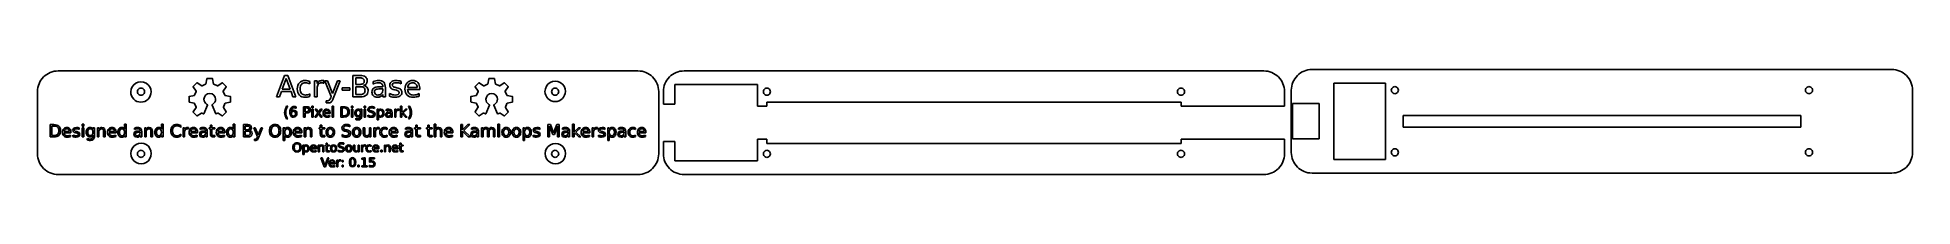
# Model space of a CAD drawing. Extents: x 9 to 461, y 6 to 31.
import ezdxf

# ---------------------------------------------------------------- set-up
doc = ezdxf.new("R2010")
doc.units = 0
doc.layers.get('0').update_dxf_attribs({"linetype": 'CONTINUOUS'})

msp = doc.modelspace()

# ---------------------------------------------------------------- linework, layer by layer
at = {"color": 7}
for p, q in [((13.675, 30.5), (153.675, 30.5)), ((182.549999, 27.2), (162.549999, 27.2)), ((162.549999, 27.2), (162.549999, 22.5)), ((164.799999, 30.5), (304.799999, 30.5)), ((182.549999, 22), (182.549999, 27.2)), ((8.675, 10.5), (8.675, 25.5)), ((34.525, 25.5), (34.525, 25.5)), ((134.525, 25.5), (134.525, 25.5)), ((158.675, 25.5), (158.675, 10.5)), ((158.675, 25.5), (158.675, 25.5)), ((159.799999, 22.5), (159.799999, 25.5)), ((284.799999, 23), (184.799999, 23)), ((184.799999, 23), (184.799999, 22)), ((185.649999, 25.5), (185.649999, 25.5)), ((284.799999, 22), (284.799999, 23)), ((285.649999, 25.5), (285.649999, 25.5)), ((309.799999, 25.5), (309.799999, 22)), ((309.799999, 25.5), (309.799999, 25.5)), ((337.28751, 25.853846), (337.28751, 25.853846)), ((437.28751, 25.853846), (437.28751, 25.853846)), ((461.4375, 25.853846), (461.4375, 25.853846)), ((162.549999, 22.5), (159.799999, 22.5)), ((184.799999, 22), (182.549999, 22)), ((309.799999, 22), (284.799999, 22)), ((338.42641, 16.967759), (338.42641, 19.739934)), ((338.42641, 19.739934), (434.44859, 19.739934)), ((434.44859, 19.739934), (434.44859, 16.967759)), ((182.549999, 8.8), (182.549999, 14)), ((182.549999, 14), (184.799999, 14)), ((184.799999, 14), (184.799999, 13)), ((284.799999, 13), (284.799999, 14)), ((284.799999, 14), (309.799999, 14)), ((309.799999, 14), (309.799999, 10.5)), ((434.44859, 16.967759), (338.42641, 16.967759)), ((34.525, 10.5), (34.525, 10.5)), ((134.525, 10.5), (134.525, 10.5)), ((159.799999, 10.5), (159.799999, 13.5)), ((159.799999, 13.5), (162.549999, 13.5)), ((162.549999, 13.5), (162.549999, 8.8)), ((184.799999, 13), (284.799999, 13)), ((185.649999, 10.5), (185.649999, 10.5)), ((285.649999, 10.5), (285.649999, 10.5)), ((337.28751, 10.853846), (337.28751, 10.853846)), ((437.28751, 10.853846), (437.28751, 10.853846)), ((153.675, 5.5), (13.675, 5.5)), ((162.549999, 8.8), (182.549999, 8.8)), ((304.799999, 5.5), (164.799999, 5.5))]:
    msp.add_line(p, q, dxfattribs=at)
at = {"color": 1}
for p, q in [((47.179144, 27.642761), (46.285214, 26.748952)), ((48.325262, 26.922245), (47.264014, 27.650561)), ((49.272174, 27.263836), (48.420672, 26.915345)), ((49.571282, 28.606086), (49.334894, 27.335716)), ((50.900936, 28.660556), (49.636772, 28.660556)), ((51.202905, 27.335716), (50.966426, 28.606086)), ((52.117071, 26.915293), (51.265625, 27.263836)), ((53.273796, 27.650509), (52.212481, 26.922193)), ((54.252406, 26.7489), (53.358596, 27.642709)), ((115.2618, 27.642762), (114.36787, 26.748953)), ((116.40794, 26.922246), (115.3467, 27.650562)), ((117.35485, 27.263837), (116.50334, 26.915346)), ((117.65393, 28.606087), (117.41755, 27.335717)), ((118.9836, 28.660557), (117.71943, 28.660557)), ((119.28558, 27.335717), (119.0491, 28.606087)), ((120.19972, 26.915294), (119.34828, 27.263837)), ((121.35644, 27.65051), (120.29512, 26.922194)), ((122.33505, 26.748901), (121.44124, 27.64271)), ((45.267108, 24.291216), (45.267182, 23.027123)), ((46.549752, 24.585217), (45.321598, 24.356816)), ((45.321672, 22.961523), (46.519722, 22.738575)), ((46.277314, 26.664072), (46.992998, 25.62106)), ((46.590832, 22.675585), (46.964853, 21.741281)), ((46.998998, 25.5261), (46.622432, 24.647757)), ((53.915187, 24.647705), (53.538696, 25.526048)), ((53.544696, 25.621008), (54.260306, 26.66402)), ((53.573485, 21.741206), (53.947506, 22.67551)), ((55.216096, 24.356764), (53.987867, 24.585165)), ((54.018536, 22.7385), (55.216578, 22.961448)), ((55.271068, 23.027048), (55.271218, 24.291142)), ((113.34963, 24.291217), (113.3497, 23.027124)), ((114.63228, 24.585218), (113.40413, 24.356817)), ((113.4042, 22.961524), (114.60225, 22.738576)), ((114.35987, 26.664073), (115.07555, 25.621061)), ((114.67335, 22.675586), (115.04737, 21.741282)), ((115.08155, 25.526101), (114.70498, 24.647758)), ((121.99793, 24.647705), (121.62144, 25.526049)), ((121.62744, 25.621009), (122.34305, 26.664021)), ((121.65575, 21.741207), (122.02977, 22.675511)), ((123.29886, 24.356765), (122.07063, 24.585165)), ((122.10077, 22.738501), (123.29881, 22.961449)), ((123.35331, 23.027049), (123.35346, 24.291143)), ((46.958153, 21.645871), (46.277655, 20.654187)), ((46.285555, 20.569237), (47.179515, 19.675429)), ((47.264385, 19.667629), (48.238508, 20.336248)), ((48.331908, 20.339448), (48.76152, 20.110074)), ((48.8321, 20.136074), (49.717917, 22.276418)), ((49.691867, 22.356438), (49.584353, 22.422258)), ((50.820587, 22.276418), (51.706329, 20.135999)), ((50.954151, 22.422258), (50.846637, 22.356438)), ((51.776909, 20.109999), (52.206513, 20.339372)), ((52.299913, 20.336172), (53.27412, 19.667552)), ((53.35892, 19.675352), (54.252873, 20.569161)), ((54.260773, 20.654111), (53.580185, 21.645796)), ((115.04037, 21.645872), (114.35988, 20.654188)), ((114.36788, 20.569238), (115.26184, 19.67543)), ((115.34674, 19.66763), (116.32086, 20.336249)), ((116.41426, 20.339449), (116.84387, 20.110075)), ((116.91447, 20.136075), (117.80029, 22.276417)), ((117.77429, 22.356437), (117.66677, 22.422257)), ((118.90303, 22.276417), (119.78877, 20.135998)), ((119.03654, 22.422257), (118.92903, 22.356437)), ((119.85937, 20.109998), (120.28897, 20.339371)), ((120.38237, 20.336171), (121.35658, 19.667552)), ((121.44138, 19.675352), (122.33533, 20.569161)), ((122.34333, 20.654111), (121.66275, 21.645797))]:
    msp.add_line(p, q, dxfattribs=at)
at = {"color": 3}
for p, q in [((66.375451, 24.238462), (68.339155, 29.38199)), ((68.731896, 28.696416), (67.78794, 26.13671)), ((68.339155, 29.38199), (69.128082, 29.38199)), ((69.679297, 26.13671), (68.731896, 28.696416)), ((69.128082, 29.38199), (71.088341, 24.238462)), ((74.46109, 27.948834), (74.46109, 27.94883)), ((74.46109, 27.94883), (74.46109, 27.356274)), ((75.546295, 24.238462), (75.546295, 28.096969)), ((75.546295, 28.096969), (76.183637, 28.096969)), ((76.183637, 28.096969), (76.183637, 27.497523)), ((77.802832, 28.155536), (77.806277, 27.504413)), ((79.583946, 24.300474), (78.023318, 28.096969)), ((78.023318, 28.096969), (78.695112, 28.096969)), ((78.695112, 28.096969), (79.900895, 25.079066)), ((79.900895, 25.079066), (81.106679, 28.096969)), ((81.778472, 28.096969), (80.083485, 23.880173)), ((81.106679, 28.096969), (81.778472, 28.096969)), ((84.858388, 29.38199), (86.636057, 29.38199)), ((84.858388, 24.238462), (84.858388, 29.38199)), ((85.554297, 28.810104), (85.554297, 27.259811)), ((86.584381, 28.810104), (85.554297, 28.810104)), ((85.554297, 27.259811), (86.584381, 27.259811)), ((89.709082, 27.335604), (89.709082, 27.921269)), ((96.454579, 27.983281), (96.454579, 27.383835)), ((96.454579, 27.983281), (96.454579, 27.983281)), ((67.109256, 24.238462), (66.375451, 24.238462)), ((67.577789, 25.557934), (67.109256, 24.238462)), ((69.896338, 25.557934), (67.577789, 25.557934)), ((67.78794, 26.13671), (69.679297, 26.13671)), ((70.364871, 24.238462), (69.896338, 25.557934)), ((71.088341, 24.238462), (70.364871, 24.238462)), ((74.46109, 24.972271), (74.46109, 24.386605)), ((76.183637, 24.238462), (75.546295, 24.238462)), ((76.183637, 26.271068), (76.183637, 24.238462)), ((78.371273, 22.770852), (78.371273, 23.301397)), ((78.371273, 23.301397), (78.743343, 23.301397)), ((78.877702, 22.770852), (78.371273, 22.770852)), ((79.470258, 24.011086), (79.583946, 24.300474)), ((82.20911, 26.453659), (84.066016, 26.453659)), ((82.20911, 25.888663), (82.20911, 26.453659)), ((84.066016, 25.888663), (82.20911, 25.888663)), ((84.066016, 26.453659), (84.066016, 25.888663)), ((86.704959, 24.238462), (84.858388, 24.238462)), ((85.554297, 26.694816), (85.554297, 24.810348)), ((86.670508, 26.694816), (85.554297, 26.694816)), ((85.554297, 24.810348), (86.670508, 24.810348)), ((91.162913, 26.674145), (92.051747, 26.674145)), ((92.051747, 26.178051), (91.421295, 26.178051)), ((92.051747, 26.674145), (92.051747, 26.736157)), ((92.051747, 26.036802), (92.051747, 26.178051)), ((92.051747, 24.238462), (92.051747, 24.824129)), ((92.685645, 24.238462), (92.051747, 24.238462)), ((92.685645, 26.439878), (92.685645, 24.238462)), ((92.685645, 26.439878), (92.685645, 26.439878)), ((93.712283, 24.37971), (93.712283, 25.034278)), ((95.073096, 25.916226), (94.85261, 25.9679)), ((95.200564, 26.495), (95.417605, 26.446769)), ((100.974544, 26.016132), (98.059993, 26.016132)), ((98.080664, 26.50878), (100.340646, 26.512225)), ((100.826405, 25.034277), (100.826405, 24.434831)), ((100.974544, 26.32619), (100.974544, 26.016132)), ((100.974544, 26.32619), (100.974544, 26.32619)), ((68.825629, 21.957666), (69.091196, 21.957666)), ((69.091196, 18.930197), (68.825629, 18.930197)), ((70.487085, 20.750994), (70.487085, 20.750994)), ((71.152664, 21.801648), (71.152664, 21.801645)), ((71.152664, 21.801645), (71.152664, 21.496243)), ((72.945245, 21.856418), (73.702112, 21.856418)), ((72.945245, 19.378342), (72.945245, 21.856418)), ((73.280524, 19.378342), (72.945245, 19.378342)), ((73.280524, 21.580892), (73.280524, 20.649746)), ((73.702112, 21.580892), (73.280524, 21.580892)), ((73.280524, 20.649746), (73.702112, 20.649746)), ((73.702112, 20.37422), (73.280524, 20.37422)), ((73.280524, 20.37422), (73.280524, 19.378342)), ((74.910444, 21.960986), (75.215847, 21.960986)), ((74.910444, 21.574253), (74.910444, 21.960986)), ((75.215847, 21.574253), (74.910444, 21.574253)), ((74.910444, 21.237314), (75.215847, 21.237314)), ((74.910444, 19.378342), (74.910444, 21.237314)), ((75.215847, 19.378342), (74.910444, 19.378342)), ((75.215847, 21.960986), (75.215847, 21.574253)), ((75.215847, 21.237314), (75.215847, 19.378342)), ((75.630796, 19.378342), (76.352808, 20.350983)), ((75.990972, 19.378342), (75.630796, 19.378342)), ((76.352808, 20.350983), (75.692209, 21.237314)), ((75.692209, 21.237314), (76.052385, 21.237314)), ((76.532066, 20.108652), (75.990972, 19.378342)), ((76.052385, 21.237314), (76.545344, 20.575055)), ((77.07316, 19.378342), (76.532066, 20.108652)), ((76.545344, 20.575055), (77.038304, 21.237314)), ((77.39848, 21.237314), (76.726262, 20.332725)), ((76.726262, 20.332725), (77.433336, 19.378342)), ((77.038304, 21.237314), (77.39848, 21.237314)), ((77.433336, 19.378342), (77.07316, 19.378342)), ((79.348741, 20.234797), (77.944553, 20.234797)), ((77.954512, 20.472148), (79.043338, 20.473809)), ((79.27737, 19.76175), (79.27737, 19.472945)), ((79.348741, 20.384179), (79.348741, 20.234797)), ((79.348741, 20.384169), (79.348741, 20.384179)), ((79.85, 21.960986), (80.155403, 21.960986)), ((79.85, 19.378342), (79.85, 21.960986)), ((80.155403, 19.378342), (79.85, 19.378342)), ((80.155403, 21.960986), (80.155403, 19.378342)), ((81.888231, 21.856418), (82.577046, 21.856418)), ((81.888231, 19.378342), (81.888231, 21.856418)), ((82.577046, 19.378342), (81.888231, 19.378342)), ((82.22351, 21.580892), (82.22351, 19.653868)), ((82.6285, 21.580892), (82.22351, 21.580892)), ((82.22351, 19.653868), (82.6285, 19.653868)), ((84.490792, 21.960986), (84.796195, 21.960986)), ((84.490792, 21.574253), (84.490792, 21.960986)), ((84.796195, 21.574253), (84.490792, 21.574253)), ((84.490792, 21.237314), (84.796195, 21.237314)), ((84.490792, 19.378342), (84.490792, 21.237314)), ((84.796195, 19.378342), (84.490792, 19.378342)), ((84.796195, 21.960986), (84.796195, 21.574253)), ((84.796195, 21.237314), (84.796195, 19.378342)), ((85.524845, 18.769198), (85.524845, 19.0663)), ((86.656827, 20.955145), (86.656827, 21.23731)), ((86.656827, 21.23731), (86.962229, 21.23731)), ((86.656827, 20.329405), (86.656827, 20.329405)), ((86.656827, 19.554276), (86.656827, 19.705318)), ((86.962229, 21.23731), (86.962229, 19.609053)), ((87.591292, 21.960986), (87.896695, 21.960986)), ((87.591292, 21.574253), (87.591292, 21.960986)), ((87.896695, 21.574253), (87.591292, 21.574253)), ((87.591292, 21.237314), (87.896695, 21.237314)), ((87.591292, 19.378342), (87.591292, 21.237314)), ((87.896695, 19.378342), (87.591292, 19.378342)), ((87.896695, 21.960986), (87.896695, 21.574253)), ((87.896695, 21.237314), (87.896695, 19.378342)), ((88.447749, 19.487884), (88.447749, 19.833122)), ((89.352338, 20.477126), (89.148183, 20.516966)), ((89.247771, 20.837299), (89.450266, 20.795799)), ((90.032853, 21.775088), (90.032853, 21.448108)), ((90.032855, 21.775087), (90.032853, 21.775088)), ((90.680176, 18.671268), (90.680176, 21.237314)), ((90.680176, 21.237314), (90.987238, 21.237314)), ((90.987238, 18.671268), (90.680176, 18.671268)), ((90.987238, 21.237314), (90.987238, 20.955149)), ((90.987238, 19.657188), (90.987238, 18.671268)), ((90.987238, 19.657188), (90.987238, 19.657188)), ((92.026271, 20.306168), (92.026271, 20.306168)), ((92.869448, 20.870508), (92.869448, 21.152674)), ((93.569882, 20.551818), (93.99811, 20.551818)), ((93.99811, 20.312804), (93.694367, 20.312807)), ((93.99811, 20.551818), (93.99811, 20.581698)), ((93.99811, 20.244754), (93.99811, 20.312804)), ((93.99811, 19.378342), (93.99811, 19.660507)), ((94.303512, 19.378342), (93.99811, 19.378342)), ((94.303512, 20.438967), (94.303512, 20.438952)), ((94.303512, 20.438952), (94.303512, 19.378342)), ((94.922615, 19.378349), (94.922615, 21.237321)), ((94.922615, 21.237321), (95.229677, 21.237321)), ((95.229677, 19.378349), (94.922615, 19.378349)), ((95.229677, 21.237321), (95.229677, 20.948517)), ((95.229677, 20.357629), (95.229677, 19.378349)), ((96.009781, 21.265516), (96.011442, 20.951829)), ((96.323484, 21.960986), (96.630547, 21.960986)), ((96.323484, 19.378342), (96.323484, 21.960986)), ((96.630547, 19.378342), (96.323484, 19.378342)), ((96.630547, 21.960986), (96.630547, 20.435632)), ((96.630547, 20.435632), (97.541775, 21.237314)), ((97.574971, 19.378342), (96.630547, 20.286251)), ((96.630547, 20.286251), (96.630547, 19.378342)), ((97.931828, 21.237314), (96.945908, 20.367581)), ((96.945908, 20.367581), (97.973323, 19.378342)), ((97.541775, 21.237314), (97.931828, 21.237314)), ((97.973323, 19.378342), (97.574971, 19.378342)), ((98.258807, 21.957666), (98.524374, 21.957666)), ((98.258807, 21.957666), (98.258807, 21.957666)), ((98.524374, 18.930197), (98.258807, 18.930197)), ((11.764848, 17.536542), (12.586125, 17.536542)), ((11.764848, 14.581926), (11.764848, 17.536542)), ((12.586125, 14.581926), (11.764848, 14.581926)), ((12.164602, 17.208031), (12.164602, 14.910437)), ((12.647473, 17.208031), (12.164602, 17.208031)), ((12.164602, 14.910437), (12.647473, 14.910437)), ((16.763749, 15.603079), (15.089533, 15.603079)), ((15.101406, 15.886073), (16.399617, 15.888052)), ((16.678653, 15.039067), (16.678653, 14.694725)), ((16.763749, 15.781187), (16.763749, 15.603079)), ((16.763749, 15.781181), (16.763749, 15.781187)), ((17.199124, 14.663055), (17.199124, 15.03907)), ((17.980821, 15.545697), (17.854166, 15.575387)), ((18.054043, 15.878155), (18.178719, 15.850445)), ((18.774391, 16.733098), (18.774391, 16.733076)), ((18.774391, 16.733076), (18.774391, 16.388734)), ((19.47495, 17.661217), (19.839082, 17.661217)), ((19.47495, 17.200115), (19.47495, 17.661217)), ((19.839082, 17.200115), (19.47495, 17.200115)), ((19.47495, 16.798383), (19.839082, 16.798383)), ((19.47495, 14.581926), (19.47495, 16.798383)), ((19.839082, 14.581926), (19.47495, 14.581926)), ((19.839082, 17.661217), (19.839082, 17.200115)), ((19.839082, 16.798383), (19.839082, 14.581926)), ((20.707853, 13.855641), (20.707853, 14.209878)), ((22.057517, 16.461955), (22.057517, 16.798382)), ((22.057517, 16.798382), (22.421649, 16.798382)), ((22.057517, 15.715881), (22.057517, 15.715881)), ((22.057517, 14.791697), (22.057517, 14.971784)), ((22.421649, 16.798382), (22.421649, 14.857004)), ((23.157828, 14.581926), (23.157828, 16.798383)), ((23.157828, 16.798383), (23.523939, 16.798383)), ((23.523939, 14.581926), (23.157828, 14.581926)), ((23.523939, 16.798383), (23.523939, 16.45404)), ((23.523939, 15.83462), (23.523939, 14.581926)), ((24.649978, 14.581926), (24.649978, 15.907842)), ((25.01411, 14.581926), (24.649978, 14.581926)), ((25.01411, 15.919717), (25.01411, 15.919716)), ((25.01411, 15.919716), (25.01411, 14.581926)), ((27.640216, 15.603079), (25.966, 15.603079)), ((25.977873, 15.886073), (27.276084, 15.888052)), ((27.55512, 15.039067), (27.55512, 14.694725)), ((27.640216, 15.781187), (27.640216, 15.603079)), ((27.640216, 15.781181), (27.640216, 15.781187)), ((28.455554, 15.688175), (28.455554, 15.688175)), ((29.696373, 16.461956), (29.696373, 17.661217)), ((29.696373, 17.661217), (30.060506, 17.661217)), ((29.696373, 16.461957), (29.696373, 16.461956)), ((29.696373, 14.581926), (29.696373, 14.914395)), ((30.060506, 14.581926), (29.696373, 14.581926)), ((30.060506, 17.661217), (30.060506, 14.581926)), ((32.124582, 16.361023), (32.124582, 16.69745)), ((32.959711, 15.981065), (33.470288, 15.981065)), ((33.470288, 15.696093), (33.108135, 15.696091)), ((33.470288, 15.981065), (33.470288, 16.016685)), ((33.470288, 15.614953), (33.470288, 15.696093)), ((33.470288, 14.581926), (33.470288, 14.918353)), ((33.83442, 14.581926), (33.470288, 14.581926)), ((33.83442, 15.846494), (33.83442, 14.581926)), ((33.83442, 15.846489), (33.83442, 15.846494)), ((34.572577, 14.581926), (34.572577, 16.798383)), ((34.572577, 16.798383), (34.938689, 16.798383)), ((34.938689, 14.581926), (34.572577, 14.581926)), ((34.938689, 16.798383), (34.938689, 16.45404)), ((34.938689, 15.83462), (34.938689, 14.581926)), ((36.064727, 14.581926), (36.064727, 15.907842)), ((36.42886, 14.581926), (36.064727, 14.581926)), ((36.42886, 15.919717), (36.42886, 15.919716)), ((36.42886, 15.919716), (36.42886, 14.581926)), ((37.376792, 15.688175), (37.376792, 15.688175)), ((38.617611, 16.461956), (38.617611, 17.661217)), ((38.617611, 17.661217), (38.981744, 17.661217)), ((38.617611, 16.461957), (38.617611, 16.461956)), ((38.617611, 14.581926), (38.617611, 14.914395)), ((38.981744, 14.581926), (38.617611, 14.581926)), ((38.981744, 17.661217), (38.981744, 14.581926)), ((43.250401, 17.308961), (43.250401, 17.308959)), ((43.250401, 17.308959), (43.250401, 16.887437)), ((43.250401, 15.227069), (43.250401, 14.809505)), ((43.842116, 14.581922), (43.842116, 16.798379)), ((43.842116, 16.798379), (44.208227, 16.798379)), ((44.208227, 14.581922), (43.842116, 14.581922)), ((44.208227, 16.798379), (44.208227, 16.454036)), ((44.208227, 15.74952), (44.208227, 14.581922)), ((45.13835, 16.832062), (45.140326, 16.457998)), ((47.33501, 15.603079), (45.660794, 15.603079)), ((45.672668, 15.886073), (46.970878, 15.888052)), ((47.249914, 15.039067), (47.249914, 14.694725)), ((47.33501, 15.781187), (47.33501, 15.603079)), ((47.33501, 15.781181), (47.33501, 15.781187)), ((47.956411, 16.361023), (47.956411, 16.69745)), ((48.79154, 15.981065), (49.302117, 15.981065)), ((49.302117, 15.696093), (48.939964, 15.696091)), ((49.302117, 15.981065), (49.302117, 16.016685)), ((49.302117, 15.614953), (49.302117, 15.696093)), ((49.302117, 14.581926), (49.302117, 14.918353)), ((49.666249, 14.581926), (49.302117, 14.581926)), ((49.666249, 15.846494), (49.666249, 14.581926)), ((49.666249, 15.846489), (49.666249, 15.846494)), ((50.14516, 16.515389), (50.14516, 16.798383)), ((50.14516, 16.798383), (50.412322, 16.798383)), ((50.412319, 16.515389), (50.14516, 16.515389)), ((50.412319, 15.31217), (50.412319, 16.515389)), ((50.412322, 16.798383), (50.412322, 17.427698)), ((50.412322, 17.427698), (50.778433, 17.427698)), ((50.778433, 17.427698), (50.778433, 16.798383)), ((50.778433, 16.798383), (51.528466, 16.798383)), ((51.528466, 16.515389), (50.778433, 16.515389)), ((50.778433, 16.515389), (50.778433, 15.31217)), ((51.154436, 14.886689), (51.528463, 14.886689)), ((51.528463, 14.581926), (51.154436, 14.581926)), ((51.528463, 14.886689), (51.528463, 14.581926)), ((51.528466, 16.798383), (51.528466, 16.515389)), ((53.90522, 15.603079), (52.231004, 15.603079)), ((52.242878, 15.886073), (53.541088, 15.888052)), ((53.820124, 15.039067), (53.820124, 14.694725)), ((53.90522, 15.781187), (53.90522, 15.603079)), ((53.90522, 15.781181), (53.90522, 15.781187)), ((54.720561, 15.688175), (54.720561, 15.688175)), ((55.961381, 16.461956), (55.961381, 17.661217)), ((55.961381, 17.661217), (56.325513, 17.661217)), ((55.961381, 16.461957), (55.961381, 16.461956)), ((55.961381, 14.581926), (55.961381, 14.914395)), ((56.325513, 14.581926), (55.961381, 14.581926)), ((56.325513, 17.661217), (56.325513, 14.581926)), ((58.38167, 17.536542), (59.402823, 17.536542)), ((58.38167, 14.581926), (58.38167, 17.536542)), ((59.442402, 14.581926), (58.38167, 14.581926)), ((58.781423, 17.208031), (58.781423, 16.317491)), ((59.373138, 17.208031), (58.781423, 17.208031)), ((58.781423, 16.317491), (59.373138, 16.317491)), ((58.781423, 15.992938), (58.781423, 14.910437)), ((59.422612, 15.992938), (58.781423, 15.992938)), ((58.781423, 14.910437), (59.422612, 14.910437)), ((61.779582, 14.617545), (60.883105, 16.79838)), ((60.883105, 16.79838), (61.269006, 16.79838)), ((61.082978, 13.738881), (61.082978, 14.043644)), ((61.082978, 14.043644), (61.296707, 14.043644)), ((61.373887, 13.738881), (61.082978, 13.738881)), ((61.269006, 16.79838), (61.961648, 15.064794)), ((61.714272, 14.451311), (61.779582, 14.617545)), ((61.961648, 15.064794), (62.654291, 16.79838)), ((63.040192, 16.79838), (62.06653, 14.376113)), ((62.654291, 16.79838), (63.040192, 16.79838)), ((66.048235, 17.589974), (66.048235, 17.589974)), ((66.048235, 17.265422), (66.048235, 17.265422)), ((68.009402, 13.738881), (68.009402, 16.798383)), ((68.009402, 16.798383), (68.375513, 16.798383)), ((68.375513, 13.738881), (68.009402, 13.738881)), ((68.375513, 16.798383), (68.375513, 16.461956)), ((68.375513, 14.914395), (68.375513, 13.738881)), ((68.375513, 14.914394), (68.375513, 14.914395)), ((69.614354, 15.688175), (69.614354, 15.688175)), ((72.491791, 15.603079), (70.817575, 15.603079)), ((70.829448, 15.886073), (72.127658, 15.888052)), ((72.406694, 15.039067), (72.406694, 14.694725)), ((72.491791, 15.781187), (72.491791, 15.603079)), ((72.491791, 15.781181), (72.491791, 15.781187)), ((73.075587, 14.581926), (73.075587, 16.798383)), ((73.075587, 16.798383), (73.441698, 16.798383)), ((73.441698, 14.581926), (73.075587, 14.581926)), ((73.441698, 16.798383), (73.441698, 16.45404)), ((73.441698, 15.83462), (73.441698, 14.581926)), ((74.567737, 14.581926), (74.567737, 15.907842)), ((74.931869, 14.581926), (74.567737, 14.581926)), ((74.931869, 15.919717), (74.931869, 15.919716)), ((74.931869, 15.919716), (74.931869, 14.581926)), ((76.679307, 16.515389), (76.679307, 16.798383)), ((76.679307, 16.798383), (76.94647, 16.798383)), ((76.94647, 16.515389), (76.679307, 16.515389)), ((76.94647, 16.798383), (76.94647, 17.427698)), ((76.94647, 17.427698), (77.312583, 17.427698)), ((76.94647, 15.31217), (76.94647, 16.515389)), ((77.312583, 17.427698), (77.312583, 16.798383)), ((77.312583, 16.798383), (78.062616, 16.798383)), ((78.062616, 16.515389), (77.312583, 16.515389)), ((77.312583, 16.515389), (77.312583, 15.31217)), ((77.688587, 14.886689), (78.062614, 14.886689)), ((78.062614, 14.581926), (77.688587, 14.581926)), ((78.062614, 14.886689), (78.062614, 14.581926)), ((78.062616, 16.798383), (78.062616, 16.515389)), ((79.40238, 16.851815), (79.40238, 16.851815)), ((79.40238, 16.543094), (79.40238, 16.543094)), ((82.208579, 14.712526), (82.208579, 15.124154)), ((83.287123, 15.891992), (83.043708, 15.939492)), ((83.162447, 16.321446), (83.403882, 16.271966)), ((84.098504, 17.439572), (84.098504, 17.049713)), ((84.098504, 17.439559), (84.098504, 17.439572)), ((85.743033, 16.851815), (85.743033, 16.851815)), ((85.743033, 16.543094), (85.743033, 16.543094)), ((87.324239, 15.456635), (87.324239, 16.798383)), ((87.324239, 16.798383), (87.688371, 16.798383)), ((87.324239, 15.456635), (87.324239, 15.456635)), ((87.688371, 16.798383), (87.688371, 15.470488)), ((88.240507, 16.851815), (88.240507, 16.851815)), ((88.816389, 15.541731), (88.816389, 16.798383)), ((88.816389, 16.798383), (89.180521, 16.798383)), ((88.816389, 14.581926), (88.816389, 14.922311)), ((89.180521, 14.581926), (88.816389, 14.581926)), ((89.180521, 16.798383), (89.180521, 14.581926)), ((89.920657, 14.581922), (89.920657, 16.798379)), ((89.920657, 16.798379), (90.286768, 16.798379)), ((90.286768, 14.581922), (89.920657, 14.581922)), ((90.286768, 16.798379), (90.286768, 16.454036)), ((90.286768, 15.74952), (90.286768, 14.581922)), ((91.216891, 16.832062), (91.218867, 16.457998)), ((93.11275, 16.713295), (93.11275, 16.713286)), ((93.11275, 16.713286), (93.11275, 16.372902)), ((93.11275, 15.003454), (93.11275, 14.667027)), ((95.645839, 15.603079), (93.971623, 15.603079)), ((93.983497, 15.886073), (95.281707, 15.888052)), ((95.560743, 15.039067), (95.560743, 14.694725)), ((95.645839, 15.781187), (95.645839, 15.603079)), ((95.645839, 15.781181), (95.645839, 15.781187)), ((97.557531, 16.361023), (97.557531, 16.69745)), ((98.39266, 15.981065), (98.903237, 15.981065)), ((98.903237, 15.696093), (98.541084, 15.696091)), ((98.903237, 15.981065), (98.903237, 16.016685)), ((98.903237, 15.614953), (98.903237, 15.696093)), ((98.903237, 14.581926), (98.903237, 14.918353)), ((99.267369, 14.581926), (98.903237, 14.581926)), ((99.267369, 15.846494), (99.267369, 14.581926)), ((99.267369, 15.846489), (99.267369, 15.846494)), ((99.746288, 16.515389), (99.746288, 16.798383)), ((99.746288, 16.798383), (100.01345, 16.798383)), ((100.01345, 16.515389), (99.746288, 16.515389)), ((100.01345, 16.798383), (100.01345, 17.427698)), ((100.01345, 17.427698), (100.379561, 17.427698)), ((100.01345, 15.31217), (100.01345, 16.515389)), ((100.379561, 17.427698), (100.379561, 16.798383)), ((100.379561, 16.798383), (101.129594, 16.798383)), ((101.129594, 16.515389), (100.379561, 16.515389)), ((100.379561, 16.515389), (100.379561, 15.31217)), ((100.755565, 14.886689), (101.129592, 14.886689)), ((101.129592, 14.581926), (100.755565, 14.581926)), ((101.129592, 14.886689), (101.129592, 14.581926)), ((101.129594, 16.798383), (101.129594, 16.515389)), ((102.627651, 16.515389), (102.627651, 16.798383)), ((102.627651, 16.798383), (102.894813, 16.798383)), ((102.894813, 16.515389), (102.627651, 16.515389)), ((102.894813, 16.798383), (102.894813, 17.427698)), ((102.894813, 17.427698), (103.26095, 17.427698)), ((102.894813, 15.31217), (102.894813, 16.515389)), ((103.26095, 17.427698), (103.26095, 16.798383)), ((103.26095, 16.798383), (104.01099, 16.798383)), ((104.01099, 16.515389), (103.26095, 16.515389)), ((103.26095, 16.515389), (103.26095, 15.31217)), ((103.63693, 14.886689), (104.01096, 14.886689)), ((104.01096, 14.581926), (103.63693, 14.581926)), ((104.01096, 14.886689), (104.01096, 14.581926)), ((104.01099, 16.798383), (104.01099, 16.515389)), ((104.47802, 14.581926), (104.47802, 17.661217)), ((104.47802, 17.661217), (104.84413, 17.661217)), ((104.84413, 14.581926), (104.47802, 14.581926)), ((104.84413, 17.661217), (104.84413, 16.45404)), ((104.84413, 15.83462), (104.84413, 14.581926)), ((105.97017, 14.581926), (105.97017, 15.907842)), ((106.3343, 14.581926), (105.97017, 14.581926)), ((106.3343, 15.919717), (106.3343, 15.919716)), ((106.3343, 15.919716), (106.3343, 14.581926)), ((108.96041, 15.603079), (107.28619, 15.603079)), ((107.29806, 15.886073), (108.59627, 15.888052)), ((108.87531, 15.039067), (108.87531, 14.694725)), ((108.96041, 15.781187), (108.96041, 15.603079)), ((108.96041, 15.781181), (108.96041, 15.781187)), ((110.86419, 17.536542), (111.26394, 17.536542)), ((110.86419, 14.581926), (110.86419, 17.536542)), ((111.26394, 14.581926), (110.86419, 14.581926)), ((111.26394, 17.536542), (111.26394, 16.287806)), ((111.26394, 16.287806), (112.58986, 17.536542)), ((112.68287, 14.581926), (111.26394, 16.004812)), ((111.26394, 16.004812), (111.26394, 14.581926)), ((113.10439, 17.536542), (111.63797, 16.159172)), ((111.63797, 16.159172), (113.20928, 14.581926)), ((112.58986, 17.536542), (113.10439, 17.536542)), ((113.20928, 14.581926), (112.68287, 14.581926)), ((113.46061, 16.361023), (113.46061, 16.69745)), ((114.29574, 15.981065), (114.80631, 15.981065)), ((114.80631, 15.696093), (114.44416, 15.696091)), ((114.80631, 15.981065), (114.80631, 16.016685)), ((114.80631, 15.614953), (114.80631, 15.696093)), ((114.80631, 14.581926), (114.80631, 14.918353)), ((115.17045, 14.581926), (114.80631, 14.581926)), ((115.17045, 15.846494), (115.17045, 14.581926)), ((115.17045, 15.846489), (115.17045, 15.846494)), ((115.9086, 14.581926), (115.9086, 16.798383)), ((115.9086, 16.798383), (116.27471, 16.798383)), ((116.27471, 14.581926), (115.9086, 14.581926)), ((116.27471, 16.798383), (116.27471, 16.45404)), ((116.27471, 15.83462), (116.27471, 14.581926)), ((117.34336, 14.581926), (117.34336, 15.907842)), ((117.70947, 14.581926), (117.34336, 14.581926)), ((117.64813, 16.372902), (117.64813, 16.372902)), ((117.70947, 15.83462), (117.70947, 14.581926)), ((118.77812, 14.581926), (118.77812, 15.907842)), ((119.14423, 14.581926), (118.77812, 14.581926)), ((119.14423, 15.919716), (119.14423, 14.581926)), ((119.8725, 17.661217), (120.23663, 17.661217)), ((119.8725, 14.581926), (119.8725, 17.661217)), ((120.23663, 14.581926), (119.8725, 14.581926)), ((120.23663, 17.661217), (120.23663, 14.581926)), ((121.85544, 16.851815), (121.85544, 16.851815)), ((121.85544, 16.543094), (121.85544, 16.543094)), ((124.33312, 16.851815), (124.33312, 16.851815)), ((124.33312, 16.543094), (124.33312, 16.543094)), ((125.93807, 13.738881), (125.93807, 16.798383)), ((125.93807, 16.798383), (126.30418, 16.798383)), ((126.30418, 13.738881), (125.93807, 13.738881)), ((126.30418, 16.798383), (126.30418, 16.461956)), ((126.30418, 14.914395), (126.30418, 13.738881)), ((126.30418, 14.914394), (126.30418, 14.914395)), ((127.54302, 15.688175), (127.54302, 15.688175)), ((128.36235, 14.663055), (128.36235, 15.03907)), ((129.14405, 15.545697), (129.01739, 15.575387)), ((129.21727, 15.878155), (129.34195, 15.850445)), ((129.93762, 16.733098), (129.93759, 16.733076)), ((129.93759, 16.733076), (129.93759, 16.388734)), ((131.94427, 17.536542), (132.53994, 17.536542)), ((131.94427, 14.581926), (131.94427, 17.536542)), ((132.33215, 14.581926), (131.94427, 14.581926)), ((133.09406, 15.149893), (132.33215, 17.176367)), ((132.33215, 17.176367), (132.33215, 14.581926)), ((132.53994, 17.536542), (133.29393, 15.525899)), ((133.49579, 15.149893), (133.09406, 15.149893)), ((133.29393, 15.525899), (134.05188, 17.536542)), ((134.25769, 17.176367), (133.49579, 15.149893)), ((134.05188, 17.536542), (134.64755, 17.536542)), ((134.25769, 14.581926), (134.25769, 17.176367)), ((134.64755, 14.581926), (134.25769, 14.581926)), ((134.64755, 17.536542), (134.64755, 14.581926)), ((135.45102, 16.361023), (135.45102, 16.69745)), ((136.28615, 15.981065), (136.79672, 15.981065)), ((136.79672, 15.696093), (136.43457, 15.696091)), ((136.79672, 15.981065), (136.79672, 16.016685)), ((136.79672, 15.614953), (136.79672, 15.696093)), ((136.79672, 14.581926), (136.79672, 14.918353)), ((137.16086, 14.581926), (136.79672, 14.581926)), ((137.16086, 15.846494), (137.16086, 14.581926)), ((137.16086, 15.846489), (137.16086, 15.846494)), ((137.89902, 17.661217), (138.26513, 17.661217)), ((137.89902, 14.581926), (137.89902, 17.661217)), ((138.26513, 14.581926), (137.89902, 14.581926)), ((138.26513, 17.661217), (138.26513, 15.842536)), ((138.26513, 15.842536), (139.35159, 16.798383)), ((139.39117, 14.581926), (138.26513, 15.664428)), ((138.26513, 15.664428), (138.26513, 14.581926)), ((139.81665, 16.798383), (138.64114, 15.761398)), ((138.64114, 15.761398), (139.86613, 14.581926)), ((139.35159, 16.798383), (139.81665, 16.798383)), ((139.86613, 14.581926), (139.39117, 14.581926)), ((142.01727, 15.603079), (140.34305, 15.603079)), ((140.35493, 15.886073), (141.65314, 15.888052)), ((141.93217, 15.039067), (141.93217, 14.694725)), ((142.01727, 15.781187), (142.01727, 15.603079)), ((142.01727, 15.781181), (142.01727, 15.781187)), ((142.60107, 14.581922), (142.60107, 16.798379)), ((142.60107, 16.798379), (142.96718, 16.798379)), ((142.96718, 14.581922), (142.60107, 14.581922)), ((142.96718, 16.798379), (142.96718, 16.454036)), ((142.96718, 15.74952), (142.96718, 14.581922)), ((143.89729, 16.832062), (143.89928, 16.457998)), ((144.12293, 14.663055), (144.12293, 15.03907)), ((144.90463, 15.545697), (144.77798, 15.575387)), ((144.97785, 15.878155), (145.10253, 15.850445)), ((145.6982, 16.733098), (145.69817, 16.733076)), ((145.69817, 16.733076), (145.69817, 16.388734)), ((146.38488, 13.738881), (146.38488, 16.798383)), ((146.38488, 16.798383), (146.75099, 16.798383)), ((146.75099, 13.738881), (146.38488, 13.738881)), ((146.75099, 16.798383), (146.75099, 16.461956)), ((146.75099, 14.914395), (146.75099, 13.738881)), ((146.75099, 14.914394), (146.75099, 14.914395)), ((147.98983, 15.688175), (147.98983, 15.688175)), ((148.99515, 16.361023), (148.99515, 16.69745)), ((149.83027, 15.981065), (150.34085, 15.981065)), ((150.34085, 15.696093), (149.9787, 15.696091)), ((150.34085, 15.981065), (150.34085, 16.016685)), ((150.34085, 15.614953), (150.34085, 15.696093)), ((150.34085, 14.581926), (150.34085, 14.918353)), ((150.70498, 14.581926), (150.34085, 14.581926)), ((150.70498, 15.846494), (150.70498, 14.581926)), ((150.70498, 15.846489), (150.70498, 15.846494)), ((153.05205, 16.713295), (153.05205, 16.713286)), ((153.05205, 16.713286), (153.05205, 16.372902)), ((153.05205, 15.003454), (153.05205, 14.667027)), ((155.58516, 15.603079), (153.91094, 15.603079)), ((153.92281, 15.886073), (155.22102, 15.888052)), ((155.50006, 15.039067), (155.50006, 14.694725)), ((155.58516, 15.781187), (155.58516, 15.603079)), ((155.58516, 15.781181), (155.58516, 15.781187)), ((71.348826, 13.185513), (71.348826, 13.185513)), ((71.348826, 12.948179), (71.348826, 12.948179)), ((72.78296, 10.369343), (72.78296, 12.60665)), ((72.78296, 12.60665), (73.050684, 12.60665)), ((73.050684, 10.369343), (72.78296, 10.369343)), ((73.050684, 12.60665), (73.050684, 12.360633)), ((73.050684, 11.228955), (73.050684, 10.369343)), ((73.050684, 11.228951), (73.050684, 11.228955)), ((73.956605, 11.794794), (73.956605, 11.794794)), ((76.060773, 11.732566), (74.836477, 11.732566)), ((74.84516, 11.939513), (75.794496, 11.94096)), ((75.998546, 11.32013), (75.998546, 11.068324)), ((76.060773, 11.86281), (76.060773, 11.732566)), ((76.060773, 11.862809), (76.060773, 11.86281)), ((76.487685, 10.985832), (76.487685, 12.60665)), ((76.487685, 12.60665), (76.755409, 12.60665)), ((76.755413, 10.985832), (76.487685, 10.985832)), ((76.755409, 12.60665), (76.755409, 12.354844)), ((76.755413, 11.901883), (76.755413, 10.985832)), ((77.904131, 7.372993), (77.075984, 9.542156)), ((77.075984, 9.542156), (77.382544, 9.542156)), ((77.382544, 9.542156), (78.06976, 7.715875)), ((77.578843, 10.985832), (77.578843, 11.955428)), ((77.84512, 10.985832), (77.578843, 10.985832)), ((77.84512, 11.964113), (77.84512, 11.964111)), ((77.84512, 11.964111), (77.84512, 10.985832)), ((78.06976, 7.715875), (78.758429, 9.542156)), ((78.179414, 12.399706), (78.179414, 12.60665)), ((78.179414, 12.60665), (78.37478, 12.60665)), ((78.374775, 12.399706), (78.179414, 12.399706)), ((79.063535, 9.542156), (78.236842, 7.372993)), ((78.374775, 11.519833), (78.374775, 12.399706)), ((78.37478, 12.60665), (78.37478, 13.066846)), ((78.37478, 13.066846), (78.642504, 13.066846)), ((78.642504, 13.066846), (78.642504, 12.60665)), ((78.642504, 12.60665), (79.190977, 12.60665)), ((79.190977, 12.399706), (78.642504, 12.399706)), ((78.642504, 12.399706), (78.642504, 11.519834)), ((78.758429, 9.542156), (79.063535, 9.542156)), ((78.917459, 11.208694), (79.190972, 11.208694)), ((79.190972, 10.985831), (78.917459, 10.985831)), ((79.190972, 11.208694), (79.190972, 10.985831)), ((79.190977, 12.60665), (79.190977, 12.399706)), ((80.170703, 12.645723), (80.170703, 12.645723)), ((80.170703, 12.419966), (80.170703, 12.419966)), ((81.279223, 11.081338), (81.279223, 11.382347)), ((82.067921, 11.943848), (81.88992, 11.978578)), ((81.976754, 12.257879), (82.153307, 12.221699)), ((82.661255, 13.075518), (82.661262, 13.075529)), ((82.661262, 13.075529), (82.661262, 12.790439)), ((83.863852, 12.645723), (83.863852, 12.645723)), ((83.863852, 12.419966), (83.863852, 12.419966)), ((84.757405, 9.581384), (84.757405, 9.581384)), ((84.757405, 9.348921), (84.757405, 9.348921)), ((85.020127, 11.625476), (85.020131, 11.625476)), ((85.020131, 11.625476), (85.020131, 12.60665)), ((85.020131, 12.60665), (85.286408, 12.60665)), ((85.286408, 12.60665), (85.286408, 11.635606)), ((85.690165, 12.645723), (85.690165, 12.645723)), ((86.111284, 11.687704), (86.111284, 12.60665)), ((86.111284, 12.60665), (86.377562, 12.60665)), ((86.111284, 10.985832), (86.111284, 11.234743)), ((86.377562, 10.985832), (86.111284, 10.985832)), ((86.377562, 12.60665), (86.377562, 10.985832)), ((86.918803, 10.985831), (86.918803, 12.60665)), ((86.918803, 12.60665), (87.186527, 12.60665)), ((87.186524, 10.985831), (86.918803, 10.985831)), ((86.980323, 9.437548), (87.499004, 9.542156)), ((86.980323, 9.170216), (86.980323, 9.437548)), ((87.50191, 9.274824), (86.980323, 9.170216)), ((87.186524, 11.839655), (87.186524, 10.985831)), ((87.186527, 12.60665), (87.186527, 12.354844)), ((87.499004, 9.542156), (87.792488, 9.542156)), ((87.50191, 7.619984), (87.50191, 9.274824)), ((87.792488, 9.542156), (87.792488, 7.619984)), ((87.866696, 12.631295), (87.868139, 12.357738)), ((88.869078, 9.542156), (90.021218, 9.542156)), ((88.869078, 8.452491), (88.869078, 9.542156)), ((90.021218, 9.295165), (89.137862, 9.295165)), ((89.137862, 9.295165), (89.137862, 8.763408)), ((89.253069, 12.544427), (89.253069, 12.544422)), ((89.253069, 12.544422), (89.253069, 12.295511)), ((89.253069, 11.294086), (89.253069, 11.048069)), ((91.105432, 11.732566), (89.881136, 11.732566)), ((89.889819, 11.939513), (90.839154, 11.94096)), ((90.021218, 9.542156), (90.021218, 9.295165)), ((91.043204, 11.32013), (91.043204, 11.068324)), ((91.105432, 11.86281), (91.105432, 11.732566)), ((91.105432, 11.862809), (91.105432, 11.86281)), ((91.5801, 11.35341), (91.88545, 11.35341)), ((91.5801, 10.985832), (91.5801, 11.35341)), ((91.88545, 10.985832), (91.5801, 10.985832)), ((91.88545, 11.35341), (91.88545, 10.985832)), ((92.475892, 10.985832), (92.475892, 12.60665)), ((92.475892, 12.60665), (92.743616, 12.60665)), ((92.74362, 10.985832), (92.475892, 10.985832)), ((92.743616, 12.60665), (92.743616, 12.354844)), ((92.74362, 11.901883), (92.74362, 10.985832)), ((93.567049, 10.985832), (93.567049, 11.955428)), ((93.833326, 10.985832), (93.567049, 10.985832)), ((93.833326, 11.964113), (93.833326, 11.964111)), ((93.833326, 11.964111), (93.833326, 10.985832)), ((95.753705, 11.732566), (94.529409, 11.732566)), ((94.538092, 11.939513), (95.487428, 11.94096)), ((95.691477, 11.32013), (95.691477, 11.068324)), ((95.753705, 11.86281), (95.753705, 11.732566)), ((95.753705, 11.862809), (95.753705, 11.86281)), ((95.991039, 12.399706), (95.991039, 12.60665)), ((95.991039, 12.60665), (96.186405, 12.60665)), ((96.186405, 12.399706), (95.991039, 12.399706)), ((96.186405, 12.60665), (96.186405, 13.066846)), ((96.186405, 13.066846), (96.45413, 13.066846)), ((96.186405, 11.519833), (96.186405, 12.399706)), ((96.45413, 13.066846), (96.45413, 12.60665)), ((96.45413, 12.60665), (97.002603, 12.60665)), ((97.002603, 12.399706), (96.45413, 12.399706)), ((96.45413, 12.399706), (96.45413, 11.519834)), ((96.729085, 11.208694), (97.002598, 11.208694)), ((97.002598, 10.985831), (96.72909, 10.985831)), ((97.002598, 11.208694), (97.002598, 10.985831)), ((97.002603, 12.60665), (97.002603, 12.399706)), ((78.236842, 7.372993), (77.904131, 7.372993)), ((80.526594, 8.122684), (79.29745, 8.122684)), ((79.306168, 8.330447), (80.259262, 8.3319)), ((80.46412, 7.708606), (80.46412, 7.455803)), ((80.526594, 8.253444), (80.526594, 8.122684)), ((80.526594, 8.253437), (80.526594, 8.253444)), ((80.955193, 7.372992), (80.955193, 9.000227)), ((80.955193, 9.000227), (81.223977, 9.000227)), ((81.223977, 7.372992), (80.955193, 7.372992)), ((81.223977, 9.000227), (81.223977, 8.747425)), ((81.223977, 8.230197), (81.223977, 7.372992)), ((81.906836, 9.024881), (81.908291, 8.750332)), ((82.207585, 8.911602), (82.514145, 8.911602)), ((82.207585, 8.542569), (82.207585, 8.911602)), ((82.514145, 8.542569), (82.207585, 8.542569)), ((82.207585, 7.742027), (82.514145, 7.742027)), ((82.207585, 7.372993), (82.207585, 7.742027)), ((82.514145, 7.372993), (82.207585, 7.372993)), ((82.514145, 8.911602), (82.514145, 8.542569)), ((82.514145, 7.742027), (82.514145, 7.372993)), ((86.024323, 7.742027), (86.330882, 7.742027)), ((86.024323, 7.372993), (86.024323, 7.742027)), ((86.330882, 7.372993), (86.024323, 7.372993)), ((86.330882, 7.742027), (86.330882, 7.372993)), ((87.022457, 7.619984), (87.50191, 7.619984)), ((87.022457, 7.372993), (87.022457, 7.619984)), ((88.271941, 7.372993), (87.022457, 7.372993)), ((87.792488, 7.619984), (88.271941, 7.619984)), ((88.271941, 7.619984), (88.271941, 7.372993)), ((88.777546, 7.423844), (88.777546, 7.71878))]:
    msp.add_line(p, q, dxfattribs=at)
at = {"color": 5}
for p, q in [((321.70115, 27.553846), (334.187501, 27.553846)), ((321.70115, 9.153846), (321.70115, 27.553846)), ((334.187501, 27.553846), (334.187501, 9.153846)), ((311.68507, 22.606299), (318.189978, 22.606299)), ((311.68507, 14.10139), (311.68507, 22.606299)), ((318.189978, 22.606299), (318.189978, 14.10139)), ((318.189978, 14.10139), (311.68507, 14.10139)), ((334.187501, 9.153846), (321.70115, 9.153846))]:
    msp.add_line(p, q, dxfattribs=at)
at = {"color": 6}
for p, q in [((36.110439, 25.428845), (36.110439, 25.428845)), ((136.150106, 25.569509), (136.150106, 25.569509)), ((36.157274, 10.575277), (36.157274, 10.575277)), ((136.208286, 10.557972), (136.208286, 10.557972))]:
    msp.add_line(p, q, dxfattribs=at)
at = {"color": 7}
for points in [[(8.675, 25.5), (8.675, 26.826082), (9.201784, 28.097852), (10.139466, 29.035534)], [(10.139466, 29.035534), (11.077148, 29.973216), (12.348918, 30.5), (13.675, 30.5)], [(153.675, 30.5), (155.001083, 30.5), (156.272852, 29.973216), (157.210534, 29.035534)], [(157.210534, 29.035534), (158.148216, 28.097852), (158.675, 26.826082), (158.675, 25.5)], [(159.799999, 25.5), (159.799999, 26.826082), (160.326783, 28.097852), (161.264465, 29.035534)], [(161.264465, 29.035534), (162.202147, 29.973216), (163.473917, 30.5), (164.799999, 30.5)], [(304.799999, 30.5), (306.126081, 30.5), (307.397851, 29.973216), (308.335533, 29.035534)], [(308.335533, 29.035534), (309.273215, 28.097852), (309.799999, 26.826082), (309.799999, 25.5)], [(311.4375, 25.853846), (311.4375, 27.179928), (311.964284, 28.451698), (312.901966, 29.38938)], [(312.901966, 29.38938), (313.839648, 30.327062), (315.111417, 30.853846), (316.4375, 30.853846)], [(316.4375, 30.853846), (316.4375, 30.853846), (456.4375, 30.853846), (456.4375, 30.853846)], [(456.4375, 30.853846), (457.763582, 30.853846), (459.035352, 30.327062), (459.973034, 29.38938)], [(459.973034, 29.38938), (460.910716, 28.451698), (461.4375, 27.179928), (461.4375, 25.853846)], [(32.825, 25.5), (32.825, 25.803676), (32.987009, 26.084284), (33.25, 26.236122)], [(33.25, 24.763878), (32.987009, 24.915716), (32.825, 25.196324), (32.825, 25.5)], [(33.25, 26.236122), (33.512991, 26.387959), (33.837009, 26.387959), (34.1, 26.236122)], [(34.1, 24.763878), (33.837009, 24.612041), (33.512991, 24.612041), (33.25, 24.763878)], [(34.1, 26.236122), (34.362991, 26.084284), (34.525, 25.803676), (34.525, 25.5)], [(34.525, 25.5), (34.525, 25.196324), (34.362991, 24.915716), (34.1, 24.763878)], [(132.825, 25.5), (132.825, 25.803676), (132.987009, 26.084284), (133.25, 26.236122)], [(133.25, 24.763878), (132.987009, 24.915716), (132.825, 25.196324), (132.825, 25.5)], [(133.25, 26.236122), (133.512991, 26.387959), (133.837009, 26.387959), (134.1, 26.236122)], [(134.1, 24.763878), (133.837009, 24.612041), (133.512991, 24.612041), (133.25, 24.763878)], [(134.1, 26.236122), (134.362991, 26.084284), (134.525, 25.803676), (134.525, 25.5)], [(134.525, 25.5), (134.525, 25.196324), (134.362991, 24.915716), (134.1, 24.763878)], [(183.949999, 25.5), (183.949999, 25.803676), (184.112008, 26.084284), (184.374999, 26.236122)], [(184.374999, 24.763878), (184.112008, 24.915716), (183.949999, 25.196324), (183.949999, 25.5)], [(184.374999, 26.236122), (184.63799, 26.387959), (184.962008, 26.387959), (185.224999, 26.236122)], [(185.224999, 24.763878), (184.962008, 24.612041), (184.63799, 24.612041), (184.374999, 24.763878)], [(185.224999, 26.236122), (185.48799, 26.084284), (185.649999, 25.803676), (185.649999, 25.5)], [(185.649999, 25.5), (185.649999, 25.196324), (185.48799, 24.915716), (185.224999, 24.763878)], [(283.949999, 25.5), (283.949999, 25.803676), (284.112008, 26.084284), (284.374999, 26.236122)], [(284.374999, 24.763878), (284.112008, 24.915716), (283.949999, 25.196324), (283.949999, 25.5)], [(284.374999, 26.236122), (284.63799, 26.387959), (284.962008, 26.387959), (285.224999, 26.236122)], [(285.224999, 24.763878), (284.962008, 24.612041), (284.63799, 24.612041), (284.374999, 24.763878)], [(285.224999, 26.236122), (285.48799, 26.084284), (285.649999, 25.803676), (285.649999, 25.5)], [(285.649999, 25.5), (285.649999, 25.196324), (285.48799, 24.915716), (285.224999, 24.763878)], [(311.4375, 10.853846), (311.4375, 10.853846), (311.4375, 25.853846), (311.4375, 25.853846)], [(335.58751, 25.853846), (335.58751, 26.157522), (335.749519, 26.43813), (336.01251, 26.589968)], [(336.01251, 25.117724), (335.749519, 25.269562), (335.58751, 25.55017), (335.58751, 25.853846)], [(336.01251, 26.589968), (336.275501, 26.741805), (336.599519, 26.741805), (336.86251, 26.589968)], [(336.86251, 25.117724), (336.599519, 24.965887), (336.275501, 24.965887), (336.01251, 25.117724)], [(336.86251, 26.589968), (337.125501, 26.43813), (337.28751, 26.157522), (337.28751, 25.853846)], [(337.28751, 25.853846), (337.28751, 25.55017), (337.125501, 25.269562), (336.86251, 25.117724)], [(435.58751, 25.853846), (435.58751, 26.157522), (435.749519, 26.43813), (436.01251, 26.589968)], [(436.01251, 25.117724), (435.749519, 25.269562), (435.58751, 25.55017), (435.58751, 25.853846)], [(436.01251, 26.589968), (436.275501, 26.741805), (436.599519, 26.741805), (436.86251, 26.589968)], [(436.86251, 25.117724), (436.599519, 24.965887), (436.275501, 24.965887), (436.01251, 25.117724)], [(436.86251, 26.589968), (437.125501, 26.43813), (437.28751, 26.157522), (437.28751, 25.853846)], [(437.28751, 25.853846), (437.28751, 25.55017), (437.125501, 25.269562), (436.86251, 25.117724)], [(461.4375, 25.853846), (461.4375, 25.853846), (461.4375, 10.853846), (461.4375, 10.853846)], [(10.139466, 6.964466), (9.201784, 7.902148), (8.675, 9.173918), (8.675, 10.5)], [(32.825, 10.5), (32.825, 10.803676), (32.987009, 11.084284), (33.25, 11.236122)], [(33.25, 9.763878), (32.987009, 9.915716), (32.825, 10.196324), (32.825, 10.5)], [(33.25, 11.236122), (33.512991, 11.387959), (33.837009, 11.387959), (34.1, 11.236122)], [(34.1, 9.763878), (33.837009, 9.612041), (33.512991, 9.612041), (33.25, 9.763878)], [(34.1, 11.236122), (34.362991, 11.084284), (34.525, 10.803676), (34.525, 10.5)], [(34.525, 10.5), (34.525, 10.196324), (34.362991, 9.915716), (34.1, 9.763878)], [(132.825, 10.5), (132.825, 10.803676), (132.987009, 11.084284), (133.25, 11.236122)], [(133.25, 9.763878), (132.987009, 9.915716), (132.825, 10.196324), (132.825, 10.5)], [(133.25, 11.236122), (133.512991, 11.387959), (133.837009, 11.387959), (134.1, 11.236122)], [(134.1, 9.763878), (133.837009, 9.612041), (133.512991, 9.612041), (133.25, 9.763878)], [(134.1, 11.236122), (134.362991, 11.084284), (134.525, 10.803676), (134.525, 10.5)], [(134.525, 10.5), (134.525, 10.196324), (134.362991, 9.915716), (134.1, 9.763878)], [(158.675, 10.5), (158.675, 9.173918), (158.148216, 7.902148), (157.210534, 6.964466)], [(161.264465, 6.964466), (160.326783, 7.902148), (159.799999, 9.173918), (159.799999, 10.5)], [(183.949999, 10.5), (183.949999, 10.803676), (184.112008, 11.084284), (184.374999, 11.236122)], [(184.374999, 9.763878), (184.112008, 9.915716), (183.949999, 10.196324), (183.949999, 10.5)], [(184.374999, 11.236122), (184.63799, 11.387959), (184.962008, 11.387959), (185.224999, 11.236122)], [(185.224999, 9.763878), (184.962008, 9.612041), (184.63799, 9.612041), (184.374999, 9.763878)], [(185.224999, 11.236122), (185.48799, 11.084284), (185.649999, 10.803676), (185.649999, 10.5)], [(185.649999, 10.5), (185.649999, 10.196324), (185.48799, 9.915716), (185.224999, 9.763878)], [(283.949999, 10.5), (283.949999, 10.803676), (284.112008, 11.084284), (284.374999, 11.236122)], [(284.374999, 9.763878), (284.112008, 9.915716), (283.949999, 10.196324), (283.949999, 10.5)], [(284.374999, 11.236122), (284.63799, 11.387959), (284.962008, 11.387959), (285.224999, 11.236122)], [(285.224999, 9.763878), (284.962008, 9.612041), (284.63799, 9.612041), (284.374999, 9.763878)], [(285.224999, 11.236122), (285.48799, 11.084284), (285.649999, 10.803676), (285.649999, 10.5)], [(285.649999, 10.5), (285.649999, 10.196324), (285.48799, 9.915716), (285.224999, 9.763878)], [(309.799999, 10.5), (309.799999, 9.173918), (309.273215, 7.902148), (308.335533, 6.964466)], [(312.901966, 7.318312), (311.964284, 8.255994), (311.4375, 9.527764), (311.4375, 10.853846)], [(335.58751, 10.853846), (335.58751, 11.157522), (335.749519, 11.43813), (336.01251, 11.589968)], [(336.01251, 10.117724), (335.749519, 10.269562), (335.58751, 10.55017), (335.58751, 10.853846)], [(336.01251, 11.589968), (336.275501, 11.741805), (336.599519, 11.741805), (336.86251, 11.589968)], [(336.86251, 10.117724), (336.599519, 9.965887), (336.275501, 9.965887), (336.01251, 10.117724)], [(336.86251, 11.589968), (337.125501, 11.43813), (337.28751, 11.157522), (337.28751, 10.853846)], [(337.28751, 10.853846), (337.28751, 10.55017), (337.125501, 10.269562), (336.86251, 10.117724)], [(435.58751, 10.853846), (435.58751, 11.157522), (435.749519, 11.43813), (436.01251, 11.589968)], [(436.01251, 10.117724), (435.749519, 10.269562), (435.58751, 10.55017), (435.58751, 10.853846)], [(436.01251, 11.589968), (436.275501, 11.741805), (436.599519, 11.741805), (436.86251, 11.589968)], [(436.86251, 10.117724), (436.599519, 9.965887), (436.275501, 9.965887), (436.01251, 10.117724)], [(436.86251, 11.589968), (437.125501, 11.43813), (437.28751, 11.157522), (437.28751, 10.853846)], [(437.28751, 10.853846), (437.28751, 10.55017), (437.125501, 10.269562), (436.86251, 10.117724)], [(461.4375, 10.853846), (461.4375, 9.527764), (460.910716, 8.255994), (459.973034, 7.318312)], [(13.675, 5.5), (12.348918, 5.5), (11.077148, 6.026784), (10.139466, 6.964466)], [(157.210534, 6.964466), (156.272852, 6.026784), (155.001083, 5.5), (153.675, 5.5)], [(164.799999, 5.5), (163.473917, 5.5), (162.202147, 6.026784), (161.264465, 6.964466)], [(308.335533, 6.964466), (307.397851, 6.026784), (306.126081, 5.5), (304.799999, 5.5)], [(316.4375, 5.853846), (315.111417, 5.853846), (313.839648, 6.38063), (312.901966, 7.318312)], [(456.4375, 5.853846), (456.4375, 5.853846), (316.4375, 5.853846), (316.4375, 5.853846)], [(459.973034, 7.318312), (459.035352, 6.38063), (457.763582, 5.853846), (456.4375, 5.853846)]]:
    msp.add_open_spline(points, degree=3, dxfattribs=at)
at = {"color": 6}
for points in [[(31.181868, 25.428845), (31.181868, 26.309249), (31.651558, 27.122777), (32.41401, 27.562979)], [(32.41401, 27.562979), (33.176463, 28.003181), (34.115843, 28.003181), (34.878296, 27.562979)], [(34.878296, 27.562979), (35.640748, 27.122777), (36.110439, 26.309249), (36.110439, 25.428845)], [(131.221535, 25.569509), (131.221535, 26.449914), (131.691225, 27.263441), (132.453677, 27.703643)], [(132.453677, 27.703643), (133.21613, 28.143845), (134.15551, 28.143845), (134.917963, 27.703643)], [(134.917963, 27.703643), (135.680416, 27.263441), (136.150106, 26.449914), (136.150106, 25.569509)], [(33.646153, 22.96456), (32.285166, 22.96456), (31.181868, 24.067858), (31.181868, 25.428845)], [(36.110439, 25.428845), (36.110438, 24.067858), (35.00714, 22.96456), (33.646153, 22.96456)], [(133.68582, 23.105223), (132.324833, 23.105223), (131.221535, 24.208522), (131.221535, 25.569509)], [(136.150106, 25.569509), (136.150106, 24.208522), (135.046807, 23.105223), (133.68582, 23.105223)], [(31.228703, 10.575277), (31.228703, 11.455681), (31.698393, 12.269209), (32.460845, 12.709411)], [(32.460845, 8.441143), (31.698393, 8.881345), (31.228703, 9.694873), (31.228703, 10.575277)], [(32.460845, 12.709411), (33.223298, 13.149613), (34.162678, 13.149613), (34.925131, 12.709411)], [(34.925131, 12.709411), (35.687583, 12.269209), (36.157274, 11.455681), (36.157274, 10.575277)], [(36.157274, 10.575277), (36.157274, 9.694873), (35.687583, 8.881345), (34.925131, 8.441143)], [(131.279715, 10.557972), (131.279715, 11.438377), (131.749405, 12.251904), (132.511857, 12.692106)], [(132.511857, 8.423838), (131.749405, 8.86404), (131.279715, 9.677567), (131.279715, 10.557972)], [(132.511857, 12.692106), (133.27431, 13.132308), (134.21369, 13.132308), (134.976143, 12.692106)], [(134.976143, 12.692106), (135.738596, 12.251904), (136.208286, 11.438377), (136.208286, 10.557972)], [(136.208286, 10.557972), (136.208286, 9.677567), (135.738596, 8.86404), (134.976143, 8.423838)], [(34.925131, 8.441143), (34.162678, 8.000941), (33.223298, 8.000941), (32.460845, 8.441143)], [(134.976143, 8.423838), (134.21369, 7.983636), (133.27431, 7.983636), (132.511857, 8.423838)]]:
    msp.add_open_spline(points, degree=3, dxfattribs=at)
at = {"color": 1}
for points in [[(47.264014, 27.650561), (47.238864, 27.667821), (47.200694, 27.664311), (47.179144, 27.642761)], [(49.334894, 27.335716), (49.328894, 27.305756), (49.301134, 27.273406), (49.272174, 27.263836)], [(49.636772, 28.660556), (49.606382, 28.660556), (49.576822, 28.636056), (49.571282, 28.606086)], [(50.966426, 28.606086), (50.961226, 28.636046), (50.931396, 28.660556), (50.900936, 28.660556)], [(51.265625, 27.263836), (51.236735, 27.273436), (51.208515, 27.305746), (51.202905, 27.335716)], [(53.358596, 27.642709), (53.337036, 27.664299), (53.298946, 27.667809), (53.273796, 27.650509)], [(115.3467, 27.650562), (115.3216, 27.667822), (115.2834, 27.664312), (115.2618, 27.642762)], [(117.41755, 27.335717), (117.41155, 27.305757), (117.38375, 27.273407), (117.35485, 27.263837)], [(117.71943, 28.660557), (117.68903, 28.660557), (117.65943, 28.636057), (117.65393, 28.606087)], [(119.0491, 28.606087), (119.0441, 28.636047), (119.0141, 28.660557), (118.9836, 28.660557)], [(119.34828, 27.263837), (119.31938, 27.273437), (119.29118, 27.305747), (119.28558, 27.335717)], [(121.44124, 27.64271), (121.41964, 27.6643), (121.38154, 27.66781), (121.35644, 27.65051)], [(45.321598, 24.356816), (45.291588, 24.351116), (45.267108, 24.321696), (45.267108, 24.291216)], [(45.267182, 23.027123), (45.267182, 22.996633), (45.291732, 22.966983), (45.321672, 22.961523)], [(46.285214, 26.748952), (46.263734, 26.727362), (46.260134, 26.689172), (46.277314, 26.664072)], [(46.519722, 22.738575), (46.549662, 22.733075), (46.581692, 22.704655), (46.590832, 22.675585)], [(46.622432, 24.647757), (46.612432, 24.618917), (46.579772, 24.590827), (46.549752, 24.585217)], [(46.992998, 25.62106), (47.010218, 25.59581), (47.012908, 25.55322), (46.998998, 25.5261)], [(48.420672, 26.915345), (48.393282, 26.901895), (48.350312, 26.904965), (48.325262, 26.922245)], [(48.871231, 23.651902), (48.871231, 24.424002), (49.497187, 25.049885), (50.269211, 25.049885)], [(49.516393, 22.474328), (49.128548, 22.722679), (48.871231, 23.157144), (48.871231, 23.651902)], [(50.269211, 25.049885), (51.041235, 25.049885), (51.667116, 24.424002), (51.667116, 23.651902)], [(51.667116, 23.651902), (51.667116, 23.157144), (51.409874, 22.722679), (51.021961, 22.474328)], [(52.212481, 26.922193), (52.187411, 26.904933), (52.144371, 26.901873), (52.117071, 26.915293)], [(53.538696, 25.526048), (53.524696, 25.553168), (53.527316, 25.595758), (53.544696, 25.621008)], [(53.987867, 24.585165), (53.957997, 24.590765), (53.925297, 24.618865), (53.915187, 24.647705)], [(53.947506, 22.67551), (53.956706, 22.70457), (53.988526, 22.73304), (54.018536, 22.7385)], [(54.260306, 26.66402), (54.277446, 26.68912), (54.274076, 26.7273), (54.252406, 26.7489)], [(55.216578, 22.961448), (55.246448, 22.966948), (55.271068, 22.996568), (55.271068, 23.027048)], [(55.271218, 24.291142), (55.271293, 24.321702), (55.246818, 24.351142), (55.216878, 24.356812)], [(113.40413, 24.356817), (113.37413, 24.351117), (113.34963, 24.321697), (113.34963, 24.291217)], [(113.3497, 23.027124), (113.3497, 22.996634), (113.3742, 22.966984), (113.4042, 22.961524)], [(114.36787, 26.748953), (114.34637, 26.727363), (114.34277, 26.689173), (114.35987, 26.664073)], [(114.60225, 22.738576), (114.63215, 22.733076), (114.66425, 22.704656), (114.67335, 22.675586)], [(114.70498, 24.647758), (114.69498, 24.618918), (114.66228, 24.590828), (114.63228, 24.585218)], [(115.07555, 25.621061), (115.09275, 25.595811), (115.09545, 25.553221), (115.08155, 25.526101)], [(116.50334, 26.915346), (116.47594, 26.901896), (116.43294, 26.904966), (116.40794, 26.922246)], [(116.95361, 23.651901), (116.95361, 24.424001), (117.57957, 25.049884), (118.35159, 25.049884)], [(117.59877, 22.474327), (117.21093, 22.722678), (116.95361, 23.157143), (116.95361, 23.651901)], [(118.35159, 25.049884), (119.12362, 25.049884), (119.7495, 24.424001), (119.7495, 23.651901)], [(119.7495, 23.651901), (119.7495, 23.157143), (119.49225, 22.722678), (119.10434, 22.474327)], [(120.29512, 26.922194), (120.27002, 26.904934), (120.22702, 26.901874), (120.19972, 26.915294)], [(121.62144, 25.526049), (121.60744, 25.553169), (121.61004, 25.595759), (121.62744, 25.621009)], [(122.07063, 24.585165), (122.04073, 24.590765), (122.00803, 24.618865), (121.99793, 24.647705)], [(122.02977, 22.675511), (122.03877, 22.704571), (122.07077, 22.733041), (122.10077, 22.738501)], [(122.34305, 26.664021), (122.36015, 26.689121), (122.35685, 26.727301), (122.33505, 26.748901)], [(123.29881, 22.961449), (123.32871, 22.966949), (123.35331, 22.996569), (123.35331, 23.027049)], [(123.35346, 24.291143), (123.35353, 24.321703), (123.32906, 24.351143), (123.29916, 24.356813)], [(46.277655, 20.654187), (46.260435, 20.629087), (46.263955, 20.590827), (46.285555, 20.569237)], [(46.964853, 21.741281), (46.978173, 21.713861), (46.975113, 21.670971), (46.958153, 21.645871)], [(47.179515, 19.675429), (47.200995, 19.653989), (47.239245, 19.650479), (47.264385, 19.667629)], [(48.238508, 20.336248), (48.263588, 20.353428), (48.305648, 20.354778), (48.331908, 20.339448)], [(48.76152, 20.110074), (48.78869, 20.096184), (48.82043, 20.107874), (48.8321, 20.136074)], [(49.584353, 22.422258), (49.564443, 22.434358), (49.537503, 22.455208), (49.516393, 22.474328)], [(49.717917, 22.276418), (49.729667, 22.304588), (49.717917, 22.340528), (49.691867, 22.356438)], [(50.846637, 22.356438), (50.820817, 22.340528), (50.808987, 22.304588), (50.820587, 22.276418)], [(51.021961, 22.474328), (51.001001, 22.455208), (50.973911, 22.434358), (50.954151, 22.422258)], [(51.706329, 20.135999), (51.718009, 20.107829), (51.749669, 20.096179), (51.776909, 20.109999)], [(52.206513, 20.339372), (52.232783, 20.354682), (52.274773, 20.353412), (52.299913, 20.336172)], [(53.27412, 19.667552), (53.29919, 19.650442), (53.33744, 19.653952), (53.35892, 19.675352)], [(53.580185, 21.645796), (53.562965, 21.670896), (53.559755, 21.713786), (53.573485, 21.741206)], [(54.252873, 20.569161), (54.274433, 20.590751), (54.277943, 20.629011), (54.260773, 20.654111)], [(114.35988, 20.654188), (114.34268, 20.629088), (114.34618, 20.590828), (114.36788, 20.569238)], [(115.04737, 21.741282), (115.06067, 21.713862), (115.05767, 21.670972), (115.04037, 21.645872)], [(115.26184, 19.67543), (115.28334, 19.65399), (115.32154, 19.65048), (115.34674, 19.66763)], [(116.32086, 20.336249), (116.34596, 20.353429), (116.38796, 20.354779), (116.41426, 20.339449)], [(116.84387, 20.110075), (116.87107, 20.096185), (116.90277, 20.107875), (116.91447, 20.136075)], [(117.66677, 22.422257), (117.64687, 22.434357), (117.61997, 22.455207), (117.59877, 22.474327)], [(117.80029, 22.276417), (117.81199, 22.304587), (117.80029, 22.340527), (117.77429, 22.356437)], [(118.92903, 22.356437), (118.90323, 22.340527), (118.89143, 22.304587), (118.90303, 22.276417)], [(119.10434, 22.474327), (119.08334, 22.455207), (119.05624, 22.434357), (119.03654, 22.422257)], [(119.78877, 20.135998), (119.80047, 20.107828), (119.83207, 20.096178), (119.85937, 20.109998)], [(120.28897, 20.339371), (120.31527, 20.354681), (120.35727, 20.353411), (120.38237, 20.336171)], [(121.35658, 19.667552), (121.38168, 19.650442), (121.41988, 19.653952), (121.44138, 19.675352)], [(121.66275, 21.645797), (121.64555, 21.670897), (121.64235, 21.713787), (121.65575, 21.741207)], [(122.33533, 20.569161), (122.35693, 20.590751), (122.36043, 20.629011), (122.34333, 20.654111)]]:
    msp.add_open_spline(points, degree=3, dxfattribs=at)
at = {"color": 3}
for points in [[(71.408735, 26.164275), (71.408735, 26.793579), (71.58099, 27.288524), (71.9255, 27.649111)], [(71.9255, 27.649111), (72.272306, 28.009698), (72.746581, 28.189991), (73.348324, 28.189991)], [(72.418148, 27.259811), (72.190772, 27.000281), (72.077084, 26.6351), (72.077084, 26.164271)], [(73.375885, 27.652552), (72.96477, 27.652552), (72.645525, 27.521638), (72.418148, 27.259811)], [(73.348324, 28.189991), (73.543546, 28.189991), (73.734175, 28.16932), (73.92021, 28.127979)], [(73.92021, 27.57676), (73.741065, 27.627288), (73.559623, 27.652552), (73.375885, 27.652552)], [(73.92021, 28.127979), (74.106245, 28.088934), (74.286539, 28.029219), (74.46109, 27.948834)], [(74.46109, 27.356274), (74.281945, 27.455033), (74.101651, 27.528529), (73.92021, 27.57676)], [(76.183637, 27.497523), (76.316848, 27.731789), (76.490251, 27.905192), (76.703847, 28.017732)], [(76.46958, 27.273591), (76.278951, 27.041621), (76.183637, 26.707447), (76.183637, 26.271068)], [(77.296403, 27.624991), (76.938113, 27.624991), (76.662505, 27.507858), (76.46958, 27.273591)], [(76.703847, 28.017732), (76.917443, 28.132569), (77.176973, 28.189987), (77.482438, 28.189987)], [(77.572011, 27.593985), (77.489328, 27.614656), (77.397459, 27.624991), (77.296403, 27.624991)], [(77.482438, 28.189987), (77.526078, 28.189987), (77.574309, 28.186542), (77.627132, 28.179652)], [(77.806277, 27.504413), (77.735078, 27.545754), (77.65699, 27.575612), (77.572011, 27.593985)], [(77.627132, 28.179652), (77.679959, 28.175059), (77.738525, 28.16702), (77.802832, 28.155536)], [(87.342302, 28.617179), (87.176937, 28.745796), (86.924297, 28.810104), (86.584381, 28.810104)], [(86.584381, 27.259811), (86.924297, 27.259811), (87.176937, 27.322971), (87.342302, 27.449291)], [(86.636057, 29.38199), (87.166602, 29.38199), (87.57542, 29.271747), (87.862511, 29.051261)], [(87.593794, 28.034958), (87.593794, 28.294488), (87.509963, 28.488562), (87.342302, 28.617179)], [(87.342302, 27.449291), (87.509963, 27.577908), (87.593794, 27.77313), (87.593794, 28.034958)], [(88.072662, 27.359719), (87.925671, 27.173684), (87.709779, 27.057699), (87.424984, 27.011764)], [(87.862511, 29.051261), (88.149602, 28.830775), (88.293148, 28.517271), (88.293148, 28.11075)], [(88.293148, 28.11075), (88.293148, 27.796098), (88.219653, 27.545754), (88.072662, 27.359719)], [(89.709082, 27.921269), (89.941052, 28.010842), (90.166132, 28.077447), (90.384321, 28.121085)], [(90.311974, 27.573315), (90.102972, 27.520491), (89.902008, 27.441253), (89.709082, 27.335604)], [(90.956207, 27.652552), (90.735721, 27.652552), (90.520977, 27.62614), (90.311974, 27.573315)], [(90.384321, 28.121085), (90.60251, 28.16702), (90.814958, 28.189987), (91.021664, 28.189987)], [(91.762359, 27.411396), (91.57173, 27.572167), (91.303013, 27.652552), (90.956207, 27.652552)], [(91.021664, 28.189987), (91.579769, 28.189987), (91.996626, 28.045293), (92.272233, 27.755905)], [(92.051747, 26.736157), (92.051747, 27.027842), (91.955284, 27.252921), (91.762359, 27.411396)], [(92.272233, 27.755905), (92.547841, 27.466517), (92.685645, 27.027841), (92.685645, 26.439878)], [(93.739844, 27.053105), (93.739844, 27.415989), (93.868461, 27.69619), (94.125695, 27.893709)], [(94.125695, 27.893709), (94.382928, 28.091227), (94.748108, 28.189987), (95.221235, 28.189987)], [(94.587337, 27.514748), (94.43116, 27.418286), (94.353071, 27.273592), (94.353071, 27.080666)], [(95.297027, 27.659442), (94.982375, 27.659442), (94.745812, 27.611211), (94.587337, 27.514748)], [(95.221235, 28.189987), (95.455502, 28.189987), (95.675988, 28.172761), (95.882693, 28.13831)], [(95.896474, 27.59054), (95.703549, 27.636475), (95.503733, 27.659442), (95.297027, 27.659442)], [(95.882693, 28.13831), (96.089399, 28.103859), (96.280028, 28.052183), (96.454579, 27.983281)], [(96.454579, 27.383835), (96.275434, 27.475704), (96.089399, 27.544606), (95.896474, 27.59054)], [(97.398535, 26.12982), (97.398535, 26.761421), (97.568493, 27.262108), (97.908409, 27.631881)], [(97.908409, 27.631881), (98.250622, 28.003952), (98.711116, 28.189987), (99.289892, 28.189987)], [(98.445844, 27.352829), (98.234545, 27.153013), (98.112818, 26.871664), (98.080664, 26.50878)], [(99.296782, 27.652552), (98.943086, 27.652552), (98.65944, 27.552644), (98.445844, 27.352829)], [(99.289892, 28.189987), (99.808953, 28.189987), (100.21892, 28.022326), (100.519791, 27.687003)], [(100.047813, 27.342493), (99.859481, 27.549199), (99.609137, 27.652552), (99.296782, 27.652552)], [(100.340646, 26.512225), (100.336053, 26.859032), (100.238442, 27.135788), (100.047813, 27.342493)], [(100.519791, 27.687003), (100.82296, 27.353977), (100.974544, 26.900373), (100.974544, 26.32619)], [(71.922054, 24.686329), (71.579841, 25.051509), (71.408735, 25.544158), (71.408735, 26.164275)], [(73.306983, 24.138559), (72.72591, 24.138559), (72.264267, 24.321149), (71.922054, 24.686329)], [(72.077084, 26.164271), (72.077084, 25.693441), (72.190772, 25.327112), (72.418148, 25.065285)], [(72.418148, 25.065285), (72.645525, 24.805755), (72.96477, 24.67599), (73.375885, 24.67599)], [(73.909875, 24.200569), (73.721543, 24.159229), (73.520579, 24.138559), (73.306983, 24.138559)], [(73.375885, 24.67599), (73.559623, 24.67599), (73.741065, 24.700107), (73.92021, 24.74834)], [(74.46109, 24.386605), (74.284241, 24.303922), (74.100503, 24.24191), (73.909875, 24.200569)], [(73.92021, 24.74834), (74.101651, 24.798867), (74.281945, 24.87351), (74.46109, 24.972271)], [(78.743343, 23.301397), (78.917894, 23.301397), (79.053401, 23.342738), (79.149864, 23.42542)], [(79.559831, 22.981003), (79.389873, 22.840902), (79.162497, 22.770852), (78.877702, 22.770852)], [(79.149864, 23.42542), (79.246327, 23.508102), (79.353125, 23.703324), (79.470258, 24.011086)], [(80.083485, 23.880173), (79.90434, 23.420826), (79.729789, 23.121103), (79.559831, 22.981003)], [(87.500776, 26.463994), (87.321631, 26.617875), (87.044875, 26.694816), (86.670508, 26.694816)], [(86.670508, 24.810348), (87.044875, 24.810348), (87.321631, 24.887289), (87.500776, 25.04117)], [(88.038211, 24.613978), (87.725856, 24.363634), (87.281438, 24.238462), (86.704959, 24.238462)], [(87.424984, 27.011764), (87.767197, 26.938269), (88.032469, 26.784388), (88.220801, 26.550121)], [(87.772939, 25.754304), (87.772939, 26.075847), (87.682218, 26.31241), (87.500776, 26.463994)], [(87.500776, 25.04117), (87.682218, 25.197347), (87.772939, 25.435059), (87.772939, 25.754304)], [(88.506744, 25.678512), (88.506744, 25.219166), (88.350566, 24.864321), (88.038211, 24.613978)], [(88.220801, 26.550121), (88.41143, 26.318152), (88.506744, 26.027615), (88.506744, 25.678512)], [(89.426585, 25.361564), (89.426585, 25.795646), (89.571279, 26.12293), (89.860667, 26.343416)], [(89.774539, 24.469284), (89.54257, 24.692067), (89.426585, 24.989493), (89.426585, 25.361564)], [(90.718495, 24.138555), (90.323458, 24.138555), (90.008806, 24.248798), (89.774539, 24.469284)], [(89.860667, 26.343416), (90.152352, 26.563902), (90.586434, 26.674145), (91.162913, 26.674145)], [(90.35676, 26.002351), (90.159241, 25.885218), (90.060482, 25.685402), (90.060482, 25.402905)], [(90.060482, 25.402905), (90.060482, 25.177825), (90.133977, 24.99868), (90.280968, 24.86547)], [(90.280968, 24.86547), (90.430256, 24.734556), (90.632368, 24.669099), (90.887305, 24.669099)], [(91.421295, 26.178051), (90.909124, 26.178051), (90.554279, 26.119485), (90.35676, 26.002351)], [(91.510867, 24.303919), (91.294974, 24.193676), (91.03085, 24.138555), (90.718495, 24.138555)], [(90.887305, 24.669099), (91.238705, 24.669099), (91.520054, 24.793123), (91.731353, 25.04117)], [(92.051747, 24.824129), (91.907053, 24.589862), (91.72676, 24.416459), (91.510867, 24.303919)], [(91.731353, 25.04117), (91.944949, 25.291513), (92.051747, 25.623391), (92.051747, 26.036802)], [(93.712283, 25.034278), (93.94655, 24.912551), (94.177371, 24.820682), (94.404747, 24.758671)], [(94.418528, 24.200565), (94.195745, 24.239612), (93.96033, 24.299327), (93.712283, 24.37971)], [(94.001671, 26.346861), (93.82712, 26.519116), (93.739844, 26.75453), (93.739844, 27.053105)], [(94.85261, 25.9679), (94.459869, 26.050583), (94.176223, 26.176903), (94.001671, 26.346861)], [(94.353071, 27.080666), (94.353071, 26.933675), (94.409341, 26.817691), (94.521881, 26.732712)], [(94.404747, 24.758671), (94.632124, 24.698958), (94.857203, 24.669101), (95.079986, 24.669101)], [(95.066206, 24.138555), (94.8595, 24.138555), (94.643607, 24.159225), (94.418528, 24.200565)], [(94.521881, 26.732712), (94.63442, 26.650029), (94.860648, 26.570792), (95.200564, 26.495)], [(96.234093, 24.452058), (95.951595, 24.243056), (95.562299, 24.138555), (95.066206, 24.138555)], [(95.834462, 25.650954), (95.719625, 25.742823), (95.465837, 25.831247), (95.073096, 25.916226)], [(95.079986, 24.669101), (95.378561, 24.669101), (95.608234, 24.719629), (95.769005, 24.820686)], [(95.417605, 26.446769), (95.867764, 26.350306), (96.18701, 26.213651), (96.375342, 26.036803)], [(95.769005, 24.820686), (95.929776, 24.924039), (96.010162, 25.068733), (96.010162, 25.254768)], [(96.010162, 25.254768), (96.010162, 25.427023), (95.951595, 25.559085), (95.834462, 25.650954)], [(96.661285, 25.302997), (96.661285, 24.944707), (96.518888, 24.661061), (96.234093, 24.452058)], [(96.375342, 26.036803), (96.565971, 25.862251), (96.661285, 25.617649), (96.661285, 25.302997)], [(97.93597, 24.67599), (97.57768, 25.034279), (97.398535, 25.518889), (97.398535, 26.12982)], [(99.400135, 24.138555), (98.784612, 24.138555), (98.296557, 24.3177), (97.93597, 24.67599)], [(98.059993, 26.016132), (98.087553, 25.579753), (98.218467, 25.246727), (98.452734, 25.017054)], [(98.452734, 25.017054), (98.689297, 24.789678), (99.01773, 24.67599), (99.438031, 24.67599)], [(100.12705, 24.214345), (99.88819, 24.163818), (99.645885, 24.138555), (99.400135, 24.138555)], [(99.438031, 24.67599), (99.681484, 24.67599), (99.916899, 24.705847), (100.144276, 24.76556)], [(100.826405, 24.434831), (100.599028, 24.338368), (100.36591, 24.264873), (100.12705, 24.214345)], [(100.144276, 24.76556), (100.373949, 24.825273), (100.601325, 24.914846), (100.826405, 25.034277)], [(68.329349, 20.445591), (68.329349, 20.692348), (68.370291, 20.940764), (68.452174, 21.19084)], [(68.452174, 19.697023), (68.370291, 19.948206), (68.329349, 20.197728), (68.329349, 20.445591)], [(68.452174, 21.19084), (68.534057, 21.440916), (68.658542, 21.696525), (68.825629, 21.957666)], [(68.825629, 18.930197), (68.659649, 19.190232), (68.535164, 19.44584), (68.452174, 19.697023)], [(68.760896, 21.202458), (68.688972, 20.953489), (68.65301, 20.7012), (68.65301, 20.445591)], [(68.65301, 20.445591), (68.65301, 20.189982), (68.688972, 19.936587), (68.760896, 19.685404)], [(69.091196, 21.957666), (68.942921, 21.703164), (68.832821, 21.451428), (68.760896, 21.202458)], [(68.760896, 19.685404), (68.833927, 19.435328), (68.944027, 19.183592), (69.091196, 18.930197)], [(69.602414, 20.614895), (69.602414, 21.006607), (69.695362, 21.318649), (69.881259, 21.551021)], [(69.829806, 19.658852), (69.678211, 19.879052), (69.602414, 20.197733), (69.602414, 20.614895)], [(70.487085, 19.330213), (70.200494, 19.330213), (69.981401, 19.439759), (69.829806, 19.658852)], [(69.881259, 21.551021), (70.067156, 21.784499), (70.316679, 21.901238), (70.629828, 21.901238)], [(70.135208, 21.395), (70.019023, 21.245618), (69.952631, 21.019886), (69.936033, 20.717803)], [(69.936033, 20.717803), (70.00132, 20.814071), (70.083203, 20.887655), (70.181683, 20.938556)], [(70.128569, 20.596633), (70.041153, 20.493726), (69.997445, 20.352643), (69.997445, 20.173384)], [(69.997445, 20.173384), (69.997445, 19.995233), (70.041153, 19.85415), (70.128569, 19.750136)], [(70.487085, 20.750994), (70.336597, 20.750994), (70.217092, 20.69954), (70.128569, 20.596633)], [(70.128569, 19.750136), (70.217092, 19.647229), (70.336597, 19.595775), (70.487085, 19.595775)], [(70.643106, 21.619073), (70.4218, 21.619073), (70.252501, 21.544382), (70.135208, 21.395)], [(70.181683, 20.938556), (70.280164, 20.990563), (70.388604, 21.016566), (70.507003, 21.016566)], [(70.843942, 20.596633), (70.756526, 20.69954), (70.637574, 20.750994), (70.487085, 20.750994)], [(70.487085, 19.595775), (70.637574, 19.595775), (70.756526, 19.647229), (70.843942, 19.750136)], [(71.087932, 19.560924), (70.937443, 19.407117), (70.737161, 19.330213), (70.487085, 19.330213)], [(70.507003, 21.016566), (70.755972, 21.016566), (70.952382, 20.940769), (71.096231, 20.789174)], [(70.629828, 21.901238), (70.713924, 21.901238), (70.798574, 21.892938), (70.883777, 21.876338)], [(70.897055, 21.587533), (70.811852, 21.60856), (70.727203, 21.619073), (70.643106, 21.619073)], [(70.976725, 20.173384), (70.976725, 20.352643), (70.932464, 20.493726), (70.843942, 20.596633)], [(70.843942, 19.750136), (70.932464, 19.85415), (70.976725, 19.995233), (70.976725, 20.173384)], [(70.883777, 21.876338), (70.970086, 21.859738), (71.059715, 21.834841), (71.152664, 21.801648)], [(71.152664, 21.496243), (71.068567, 21.536076), (70.983364, 21.566506), (70.897055, 21.587533)], [(71.313664, 20.173389), (71.313664, 19.918887), (71.23842, 19.714732), (71.087932, 19.560924)], [(71.096231, 20.789174), (71.241186, 20.638686), (71.313664, 20.433424), (71.313664, 20.173389)], [(73.702112, 21.856418), (73.979851, 21.856418), (74.189539, 21.793346), (74.331175, 21.667202)], [(74.063948, 21.459727), (73.978745, 21.540504), (73.858133, 21.580892), (73.702112, 21.580892)], [(73.702112, 20.649746), (73.858133, 20.649746), (73.978745, 20.690134), (74.063948, 20.770911)], [(74.331175, 20.561777), (74.189539, 20.436739), (73.979851, 20.37422), (73.702112, 20.37422)], [(74.191752, 21.116149), (74.191752, 21.264424), (74.149151, 21.37895), (74.063948, 21.459727)], [(74.063948, 20.770911), (74.149151, 20.851688), (74.191752, 20.966767), (74.191752, 21.116149)], [(74.331175, 21.667202), (74.473918, 21.542164), (74.545289, 21.35848), (74.545289, 21.116149)], [(74.545289, 21.116149), (74.545289, 20.871606), (74.473918, 20.686815), (74.331175, 20.561777)], [(77.625872, 20.28956), (77.625872, 20.593856), (77.707755, 20.83508), (77.871522, 21.013232)], [(77.8848, 19.589126), (77.712181, 19.761745), (77.625872, 19.995223), (77.625872, 20.28956)], [(77.871522, 21.013232), (78.036395, 21.19249), (78.258254, 21.282119), (78.5371, 21.282119)], [(78.590214, 19.330198), (78.293663, 19.330198), (78.058525, 19.416507), (77.8848, 19.589126)], [(77.944553, 20.234797), (77.957833, 20.024556), (78.020905, 19.864109), (78.13377, 19.753456)], [(78.13045, 20.878798), (78.028649, 20.78253), (77.970003, 20.64698), (77.954512, 20.472148)], [(78.54042, 21.0232), (78.370014, 21.0232), (78.233357, 20.975066), (78.13045, 20.878798)], [(78.13377, 19.753456), (78.247743, 19.643909), (78.405976, 19.589136), (78.608471, 19.589136)], [(78.5371, 21.282119), (78.787176, 21.282119), (78.984692, 21.201342), (79.129648, 21.039788)], [(78.902256, 20.873819), (78.81152, 20.973406), (78.690908, 21.0232), (78.54042, 21.0232)], [(78.940431, 19.366718), (78.825352, 19.342371), (78.708613, 19.330198), (78.590214, 19.330198)], [(78.608471, 19.589136), (78.725764, 19.589136), (78.839183, 19.603519), (78.94873, 19.632286)], [(79.043338, 20.473809), (79.041138, 20.640894), (78.994111, 20.774231), (78.902256, 20.873819)], [(79.27737, 19.472945), (79.167823, 19.426472), (79.05551, 19.391063), (78.940431, 19.366718)], [(78.94873, 19.632286), (79.059383, 19.661053), (79.16893, 19.704207), (79.27737, 19.76175)], [(79.129648, 21.039788), (79.27571, 20.879341), (79.348741, 20.660802), (79.348741, 20.384169)], [(82.577046, 21.856418), (83.057281, 21.856418), (83.409711, 21.756277), (83.634337, 21.555995)], [(83.632677, 19.678765), (83.406945, 19.478483), (83.055068, 19.378342), (82.577046, 19.378342)], [(83.378728, 21.348521), (83.220494, 21.503435), (82.970418, 21.580892), (82.6285, 21.580892)], [(82.6285, 19.653868), (82.970418, 19.653868), (83.220494, 19.731325), (83.378728, 19.88624)], [(83.617739, 20.61987), (83.617739, 20.951829), (83.538069, 21.194713), (83.378728, 21.348521)], [(83.378728, 19.88624), (83.538069, 20.041154), (83.617739, 20.285697), (83.617739, 20.61987)], [(83.971276, 20.61987), (83.971276, 20.192749), (83.85841, 19.879047), (83.632677, 19.678765)], [(83.634337, 21.555995), (83.858963, 21.35682), (83.971276, 21.044778), (83.971276, 20.61987)], [(85.300773, 20.329401), (85.300773, 20.6171), (85.370484, 20.847812), (85.509907, 21.021537)], [(85.509907, 19.638926), (85.370484, 19.812651), (85.300773, 20.04281), (85.300773, 20.329401)], [(85.509907, 21.021537), (85.64933, 21.195262), (85.833015, 21.282125), (86.06096, 21.282125)], [(86.06096, 19.378338), (85.833015, 19.378338), (85.64933, 19.465201), (85.509907, 19.638926)], [(85.524845, 19.0663), (85.614474, 19.017613), (85.702997, 18.981651), (85.790413, 18.958413)], [(85.802031, 18.696168), (85.70687, 18.711661), (85.614474, 18.736005), (85.524845, 18.769198)], [(85.752237, 20.843942), (85.661502, 20.722224), (85.616134, 20.550712), (85.616134, 20.329405)], [(85.616134, 20.329405), (85.616134, 20.109206), (85.661502, 19.938247), (85.752237, 19.816528)], [(86.135651, 21.02652), (85.971884, 21.02652), (85.84408, 20.965661), (85.752237, 20.843942)], [(85.752237, 19.816528), (85.84408, 19.694809), (85.971884, 19.63395), (86.135651, 19.63395)], [(85.790413, 18.958413), (85.877829, 18.935173), (85.966905, 18.923553), (86.05764, 18.923553)], [(86.105774, 18.671268), (85.998441, 18.671268), (85.897193, 18.679568), (85.802031, 18.696168)], [(86.05764, 18.923553), (86.257922, 18.923553), (86.407857, 18.976113), (86.507445, 19.081234)], [(86.06096, 21.282125), (86.19817, 21.282125), (86.316015, 21.255015), (86.414496, 21.200795)], [(86.414496, 19.459668), (86.316015, 19.405448), (86.19817, 19.378338), (86.06096, 19.378338)], [(86.751435, 18.90364), (86.610906, 18.748725), (86.395685, 18.671268), (86.105774, 18.671268)], [(86.519064, 20.843942), (86.428328, 20.965661), (86.300524, 21.02652), (86.135651, 21.02652)], [(86.135651, 19.63395), (86.300524, 19.63395), (86.428328, 19.694809), (86.519064, 19.816528)], [(86.414496, 21.200795), (86.512977, 21.146575), (86.593754, 21.064692), (86.656827, 20.955145)], [(86.656827, 19.705318), (86.593754, 19.595771), (86.512977, 19.513888), (86.414496, 19.459668)], [(86.507445, 19.081234), (86.607033, 19.185248), (86.656827, 19.342929), (86.656827, 19.554276)], [(86.656827, 20.329405), (86.656827, 20.550712), (86.610906, 20.722224), (86.519064, 20.843942)], [(86.519064, 19.816528), (86.610906, 19.938247), (86.656827, 20.109206), (86.656827, 20.329405)], [(86.962229, 19.609053), (86.962229, 19.292586), (86.891964, 19.057448), (86.751435, 18.90364)], [(88.43779, 21.194164), (88.43779, 21.413257), (88.514694, 21.585875), (88.668502, 21.71202)], [(88.60543, 20.750998), (88.49367, 20.857225), (88.43779, 21.004947), (88.43779, 21.194164)], [(88.447749, 19.833122), (88.583852, 19.756771), (88.717189, 19.699232), (88.84776, 19.660503)], [(88.857719, 19.370039), (88.726042, 19.396599), (88.589385, 19.435881), (88.447749, 19.487884)], [(89.148183, 20.516966), (88.898107, 20.566759), (88.717189, 20.64477), (88.60543, 20.750998)], [(88.668502, 21.71202), (88.823417, 21.838165), (89.036424, 21.901237), (89.307524, 21.901237)], [(88.922449, 21.522795), (88.823968, 21.451977), (88.774727, 21.351283), (88.774727, 21.220712)], [(88.774727, 21.220712), (88.774727, 21.111165), (88.80737, 21.028176), (88.872657, 20.971743)], [(88.84776, 19.660503), (88.978331, 19.621776), (89.106688, 19.602413), (89.232833, 19.602413)], [(89.232833, 19.330199), (89.115541, 19.330199), (88.990503, 19.343479), (88.857719, 19.370039)], [(88.872657, 20.971743), (88.93905, 20.916416), (89.064088, 20.871602), (89.247771, 20.837299)], [(89.345697, 21.629022), (89.16312, 21.629022), (89.022037, 21.593613), (88.922449, 21.522795)], [(89.232833, 19.602413), (89.424263, 19.602413), (89.571985, 19.640035), (89.675999, 19.715279)], [(89.939907, 19.516096), (89.77946, 19.392165), (89.543768, 19.330199), (89.232833, 19.330199)], [(89.307524, 21.901237), (89.42371, 21.901237), (89.542109, 21.890724), (89.66272, 21.869697)], [(89.672677, 21.584212), (89.559811, 21.614085), (89.450818, 21.629022), (89.345697, 21.629022)], [(89.719154, 20.322765), (89.645016, 20.39137), (89.522744, 20.442824), (89.352338, 20.477126)], [(89.450266, 20.795799), (89.700343, 20.748219), (89.88458, 20.664123), (90.002979, 20.54351)], [(89.66272, 21.869697), (89.783332, 21.84867), (89.90671, 21.817134), (90.032855, 21.775087)], [(90.032853, 21.448108), (89.905602, 21.508968), (89.785544, 21.554336), (89.672677, 21.584212)], [(89.675999, 19.715279), (89.780013, 19.790524), (89.83202, 19.897857), (89.83202, 20.03728)], [(89.83202, 20.03728), (89.83202, 20.158999), (89.794398, 20.25416), (89.719154, 20.322765)], [(90.182237, 20.062169), (90.182237, 19.822052), (90.10146, 19.640027), (89.939907, 19.516096)], [(90.002979, 20.54351), (90.122484, 20.424005), (90.182237, 20.263558), (90.182237, 20.062169)], [(90.987238, 20.955149), (91.051418, 21.065802), (91.132195, 21.147685), (91.229569, 21.200799)], [(91.125001, 20.833984), (91.033159, 20.706733), (90.987238, 20.530794), (90.987238, 20.306168)], [(90.987238, 20.306168), (90.987238, 20.081542), (91.033159, 19.90505), (91.125001, 19.776693)], [(91.229569, 19.409878), (91.132194, 19.464098), (91.051417, 19.546535), (90.987238, 19.657188)], [(91.506755, 21.02652), (91.345201, 21.02652), (91.21795, 20.962341), (91.125001, 20.833984)], [(91.125001, 19.776693), (91.21795, 19.649442), (91.345201, 19.585816), (91.506755, 19.585816)], [(91.229569, 21.200799), (91.32805, 21.255019), (91.445342, 21.282129), (91.581445, 21.282129)], [(91.581445, 19.330208), (91.445342, 19.330208), (91.32805, 19.356765), (91.229569, 19.409878)], [(91.886848, 20.833984), (91.795006, 20.962341), (91.668308, 21.02652), (91.506755, 21.02652)], [(91.506755, 19.585816), (91.668308, 19.585816), (91.795006, 19.649442), (91.886848, 19.776693)], [(91.581445, 21.282129), (91.807178, 21.282129), (91.990309, 21.1925), (92.130838, 21.013242)], [(92.130838, 19.599095), (91.990309, 19.419837), (91.807178, 19.330208), (91.581445, 19.330208)], [(92.026271, 20.306168), (92.026271, 20.530794), (91.979797, 20.706733), (91.886848, 20.833984)], [(91.886848, 19.776693), (91.979797, 19.90505), (92.026271, 20.081542), (92.026271, 20.306168)], [(92.130838, 21.013242), (92.272474, 20.833984), (92.343292, 20.598293), (92.343292, 20.306168)], [(92.343292, 20.306168), (92.343292, 20.014044), (92.272474, 19.778353), (92.130838, 19.599095)], [(92.733344, 19.919435), (92.733344, 20.12857), (92.803056, 20.286251), (92.942479, 20.392478)], [(92.900984, 19.489548), (92.789224, 19.596881), (92.733344, 19.740177), (92.733344, 19.919435)], [(92.869448, 21.152674), (92.981207, 21.195827), (93.089647, 21.227917), (93.194768, 21.248944)], [(93.159912, 20.985034), (93.059218, 20.959581), (92.962397, 20.921405), (92.869448, 20.870508)], [(93.355768, 19.330208), (93.165445, 19.330208), (93.01385, 19.383321), (92.900984, 19.489548)], [(92.942479, 20.392478), (93.083008, 20.498705), (93.292143, 20.551818), (93.569882, 20.551818)], [(93.18149, 20.228157), (93.086328, 20.171724), (93.038747, 20.075455), (93.038747, 19.939352)], [(93.038747, 19.939352), (93.038747, 19.830912), (93.074156, 19.744603), (93.144974, 19.680424)], [(93.144974, 19.680424), (93.216899, 19.617351), (93.314273, 19.585814), (93.437098, 19.585814)], [(93.470294, 21.023204), (93.364067, 21.023204), (93.260607, 21.010481), (93.159912, 20.985034)], [(93.694367, 20.312807), (93.44761, 20.312807), (93.276651, 20.28459), (93.18149, 20.228157)], [(93.194768, 21.248944), (93.299889, 21.271077), (93.402243, 21.282144), (93.50183, 21.282144)], [(93.737522, 19.409878), (93.633508, 19.356765), (93.506257, 19.330208), (93.355768, 19.330208)], [(93.437098, 19.585814), (93.606397, 19.585814), (93.741948, 19.645567), (93.843749, 19.765072)], [(93.858687, 20.907019), (93.766845, 20.984476), (93.637381, 21.023204), (93.470294, 21.023204)], [(93.50183, 21.282144), (93.770717, 21.282144), (93.971553, 21.212432), (94.104337, 21.073009)], [(93.99811, 19.660507), (93.928398, 19.547641), (93.841535, 19.464098), (93.737522, 19.409878)], [(93.843749, 19.765072), (93.946656, 19.885684), (93.99811, 20.045578), (93.99811, 20.244754)], [(93.99811, 20.581698), (93.99811, 20.722228), (93.951636, 20.830668), (93.858687, 20.907019)], [(94.104337, 21.073009), (94.23712, 20.933586), (94.303512, 20.722239), (94.303512, 20.438967)], [(95.229677, 20.948517), (95.293857, 21.061383), (95.3774, 21.144926), (95.480307, 21.199146)], [(95.367441, 20.84063), (95.275598, 20.72887), (95.229677, 20.56787), (95.229677, 20.357629)], [(95.765792, 21.009929), (95.593173, 21.009929), (95.46039, 20.953496), (95.367441, 20.84063)], [(95.480307, 21.199146), (95.583214, 21.254473), (95.708252, 21.282136), (95.855421, 21.282136)], [(95.898576, 20.994989), (95.858743, 21.004949), (95.814481, 21.009929), (95.765792, 21.009929)], [(95.855421, 21.282136), (95.876448, 21.282136), (95.899684, 21.280469), (95.925131, 21.277136)], [(96.011442, 20.951829), (95.977142, 20.971749), (95.93952, 20.986136), (95.898576, 20.994989)], [(95.925131, 21.277136), (95.950584, 21.274936), (95.978801, 21.271063), (96.009781, 21.265516)], [(98.587447, 21.202458), (98.515522, 21.451428), (98.405976, 21.703164), (98.258807, 21.957666)], [(98.258807, 18.930197), (98.405976, 19.183592), (98.515522, 19.435328), (98.587447, 19.685404)], [(98.524374, 21.957666), (98.690354, 21.696525), (98.814286, 21.440916), (98.896169, 21.19084)], [(98.896169, 19.697023), (98.814286, 19.44584), (98.690354, 19.190232), (98.524374, 18.930197)], [(98.696993, 20.445591), (98.696993, 20.7012), (98.660478, 20.953489), (98.587447, 21.202458)], [(98.587447, 19.685404), (98.660478, 19.936587), (98.696993, 20.189982), (98.696993, 20.445591)], [(98.896169, 21.19084), (98.979159, 20.940764), (99.020654, 20.692348), (99.020654, 20.445591)], [(99.020654, 20.445591), (99.020654, 20.197728), (98.979159, 19.948206), (98.896169, 19.697023)], [(12.586125, 17.536542), (13.158709, 17.536542), (13.578912, 17.417143), (13.846734, 17.178346)], [(13.844755, 14.940121), (13.575614, 14.701324), (13.15607, 14.581926), (12.586125, 14.581926)], [(13.541971, 16.930974), (13.353308, 17.115679), (13.055142, 17.208031), (12.647473, 17.208031)], [(12.647473, 14.910437), (13.055142, 14.910437), (13.353308, 15.002789), (13.541971, 15.187494)], [(13.826944, 16.062202), (13.826944, 16.457998), (13.731953, 16.747589), (13.541971, 16.930974)], [(13.541971, 15.187494), (13.731953, 15.372199), (13.826944, 15.663768), (13.826944, 16.062202)], [(14.248467, 16.062202), (14.248467, 15.552945), (14.113896, 15.178918), (13.844755, 14.940121)], [(13.846734, 17.178346), (14.114556, 16.940869), (14.248467, 16.568821), (14.248467, 16.062202)], [(14.709569, 15.66838), (14.709569, 16.031193), (14.807199, 16.318804), (15.002458, 16.531214)], [(15.018289, 14.833251), (14.812476, 15.039064), (14.709569, 15.317441), (14.709569, 15.66838)], [(15.002458, 16.531214), (15.199036, 16.744944), (15.463559, 16.851809), (15.796028, 16.851809)], [(15.859355, 14.52453), (15.505778, 14.52453), (15.225422, 14.627437), (15.018289, 14.833251)], [(15.089533, 15.603079), (15.105366, 15.352408), (15.180567, 15.161107), (15.315136, 15.029176)], [(15.311178, 16.370923), (15.189801, 16.256142), (15.119877, 16.094526), (15.101406, 15.886073)], [(15.799986, 16.543094), (15.596811, 16.543094), (15.433875, 16.485704), (15.311178, 16.370923)], [(15.315136, 15.029176), (15.451026, 14.898563), (15.639689, 14.833257), (15.881124, 14.833257)], [(15.796028, 16.851809), (16.094194, 16.851809), (16.329692, 16.755499), (16.502523, 16.562878)], [(16.231403, 16.364986), (16.123219, 16.483725), (15.979413, 16.543094), (15.799986, 16.543094)], [(16.27692, 14.56807), (16.139711, 14.539043), (16.000522, 14.52453), (15.859355, 14.52453)], [(15.881124, 14.833257), (16.020972, 14.833257), (16.156202, 14.850407), (16.286815, 14.884707)], [(16.399617, 15.888052), (16.39695, 16.087269), (16.340879, 16.246247), (16.231403, 16.364986)], [(16.678653, 14.694725), (16.54804, 14.639312), (16.414129, 14.597093), (16.27692, 14.56807)], [(16.286815, 14.884707), (16.418747, 14.919007), (16.54936, 14.97046), (16.678653, 15.039067)], [(16.502523, 16.562878), (16.676674, 16.371577), (16.763749, 16.111011), (16.763749, 15.781181)], [(17.199124, 15.03907), (17.333695, 14.969147), (17.466286, 14.916374), (17.596899, 14.880752)], [(17.604815, 14.560149), (17.476841, 14.582576), (17.341611, 14.616878), (17.199124, 14.663055)], [(17.214956, 16.198765), (17.214956, 16.407218), (17.288838, 16.568175), (17.436602, 16.681636)], [(17.365358, 15.793074), (17.26509, 15.892023), (17.214956, 16.027254), (17.214956, 16.198765)], [(17.854166, 15.575387), (17.628563, 15.62288), (17.465627, 15.695443), (17.365358, 15.793074)], [(17.436602, 16.681636), (17.584365, 16.795097), (17.794137, 16.851828), (18.065917, 16.851828)], [(17.701785, 16.463933), (17.612071, 16.40852), (17.567214, 16.325403), (17.567214, 16.214582)], [(17.567214, 16.214582), (17.567214, 16.130145), (17.599537, 16.06352), (17.664184, 16.014705)], [(17.596899, 14.880752), (17.727512, 14.846452), (17.856805, 14.829302), (17.984779, 14.829302)], [(17.976863, 14.524529), (17.858124, 14.524529), (17.734108, 14.536402), (17.604815, 14.560149)], [(17.664184, 16.014705), (17.728831, 15.967212), (17.858784, 15.921695), (18.054043, 15.878155)], [(18.109454, 16.547053), (17.928707, 16.547053), (17.792818, 16.519346), (17.701785, 16.463933)], [(18.647737, 14.704616), (18.48546, 14.584558), (18.261836, 14.524529), (17.976863, 14.524529)], [(18.418175, 15.393316), (18.352208, 15.446089), (18.206424, 15.496883), (17.980821, 15.545697)], [(17.984779, 14.829302), (18.15629, 14.829302), (18.288222, 14.858329), (18.380574, 14.916382)], [(18.065917, 16.851828), (18.200488, 16.851828), (18.327142, 16.841935), (18.445881, 16.822148)], [(18.453797, 16.507473), (18.342974, 16.53386), (18.228193, 16.547053), (18.109454, 16.547053)], [(18.178719, 15.850445), (18.437305, 15.795032), (18.62069, 15.716532), (18.728875, 15.614946)], [(18.380574, 14.916382), (18.472927, 14.975749), (18.519103, 15.058866), (18.519103, 15.165733)], [(18.519103, 15.165733), (18.519103, 15.264682), (18.48546, 15.340543), (18.418175, 15.393316)], [(18.445881, 16.822148), (18.56462, 16.802361), (18.674123, 16.772678), (18.774391, 16.733098)], [(18.774391, 16.388734), (18.671484, 16.441507), (18.56462, 16.481087), (18.453797, 16.507473)], [(18.89313, 15.193424), (18.89313, 14.98761), (18.811332, 14.824674), (18.647737, 14.704616)], [(18.728875, 15.614946), (18.838378, 15.514678), (18.89313, 15.374171), (18.89313, 15.193424)], [(20.440691, 15.71588), (20.440691, 16.058903), (20.523808, 16.333981), (20.690042, 16.541114)], [(20.690042, 14.892625), (20.523808, 15.099758), (20.440691, 15.374177), (20.440691, 15.71588)], [(20.690042, 16.541114), (20.856277, 16.748247), (21.075284, 16.851814), (21.347063, 16.851814)], [(21.347063, 14.581925), (21.075284, 14.581925), (20.856277, 14.685492), (20.690042, 14.892625)], [(20.707853, 14.209878), (20.814718, 14.151831), (20.920263, 14.108954), (21.02449, 14.081245)], [(21.038343, 13.768571), (20.924881, 13.787044), (20.814718, 13.816068), (20.707853, 13.855641)], [(20.978973, 16.329365), (20.870789, 16.18424), (20.816697, 15.979745), (20.816697, 15.715881)], [(20.816697, 15.715881), (20.816697, 15.453336), (20.870789, 15.249502), (20.978973, 15.104377)], [(21.436117, 16.547052), (21.240858, 16.547052), (21.088476, 16.47449), (20.978973, 16.329365)], [(20.978973, 15.104377), (21.088476, 14.959252), (21.240858, 14.886689), (21.436117, 14.886689)], [(21.02449, 14.081245), (21.128716, 14.053538), (21.234921, 14.039685), (21.343105, 14.039685)], [(21.400496, 13.738881), (21.272522, 13.738881), (21.151804, 13.748778), (21.038343, 13.768571)], [(21.343105, 14.039685), (21.581902, 14.039685), (21.76067, 14.102353), (21.879409, 14.227688)], [(21.347063, 16.851814), (21.510659, 16.851814), (21.651167, 16.819491), (21.768586, 16.754844)], [(21.768586, 14.678895), (21.651167, 14.614248), (21.510659, 14.581925), (21.347063, 14.581925)], [(22.170318, 14.015938), (22.002765, 13.831233), (21.746157, 13.738881), (21.400496, 13.738881)], [(21.893261, 16.329365), (21.785077, 16.47449), (21.632696, 16.547052), (21.436117, 16.547052)], [(21.436117, 14.886689), (21.632696, 14.886689), (21.785077, 14.959252), (21.893261, 15.104377)], [(21.768586, 16.754844), (21.886005, 16.690197), (21.982316, 16.592568), (22.057517, 16.461955)], [(22.057517, 14.971784), (21.982316, 14.841171), (21.886005, 14.743542), (21.768586, 14.678895)], [(21.879409, 14.227688), (21.998148, 14.351704), (22.057517, 14.539707), (22.057517, 14.791697)], [(22.057517, 15.715881), (22.057517, 15.979745), (22.002765, 16.18424), (21.893261, 16.329365)], [(21.893261, 15.104377), (22.002765, 15.249502), (22.057517, 15.453336), (22.057517, 15.715881)], [(22.421649, 14.857004), (22.421649, 14.479679), (22.337872, 14.199323), (22.170318, 14.015938)], [(23.523939, 16.45404), (23.611014, 16.587291), (23.713262, 16.6869), (23.830681, 16.752866)], [(23.694132, 16.347175), (23.58067, 16.22184), (23.523939, 16.050988), (23.523939, 15.83462)], [(24.159192, 16.535178), (23.962613, 16.535178), (23.807593, 16.47251), (23.694132, 16.347175)], [(23.830681, 16.752866), (23.94942, 16.818833), (24.085969, 16.851816), (24.24033, 16.851816)], [(24.527282, 16.378839), (24.445484, 16.483065), (24.322787, 16.535178), (24.159192, 16.535178)], [(24.24033, 16.851816), (24.494959, 16.851816), (24.687579, 16.772657), (24.818191, 16.614339)], [(24.649978, 15.907842), (24.649978, 16.117614), (24.609079, 16.274613), (24.527282, 16.378839)], [(24.818191, 16.614339), (24.948804, 16.45734), (25.01411, 16.225799), (25.01411, 15.919717)], [(25.586036, 15.66838), (25.586036, 16.031193), (25.683666, 16.318804), (25.878925, 16.531214)], [(25.894756, 14.833251), (25.688943, 15.039064), (25.586036, 15.317441), (25.586036, 15.66838)], [(25.878925, 16.531214), (26.075503, 16.744944), (26.340026, 16.851809), (26.672495, 16.851809)], [(26.735822, 14.52453), (26.382245, 14.52453), (26.101889, 14.627437), (25.894756, 14.833251)], [(25.966, 15.603079), (25.981833, 15.352408), (26.057034, 15.161107), (26.191603, 15.029176)], [(26.187645, 16.370923), (26.066268, 16.256142), (25.996344, 16.094526), (25.977873, 15.886073)], [(26.676453, 16.543094), (26.473278, 16.543094), (26.310342, 16.485704), (26.187645, 16.370923)], [(26.191603, 15.029176), (26.327493, 14.898563), (26.516156, 14.833257), (26.757591, 14.833257)], [(26.672495, 16.851809), (26.970661, 16.851809), (27.206159, 16.755499), (27.37899, 16.562878)], [(27.10787, 16.364986), (26.999686, 16.483725), (26.85588, 16.543094), (26.676453, 16.543094)], [(27.153387, 14.56807), (27.016178, 14.539043), (26.876989, 14.52453), (26.735822, 14.52453)], [(26.757591, 14.833257), (26.897439, 14.833257), (27.032669, 14.850407), (27.163282, 14.884707)], [(27.276084, 15.888052), (27.273417, 16.087269), (27.217346, 16.246247), (27.10787, 16.364986)], [(27.55512, 14.694725), (27.424507, 14.639312), (27.290596, 14.597093), (27.153387, 14.56807)], [(27.163282, 14.884707), (27.295214, 14.919007), (27.425827, 14.97046), (27.55512, 15.039067)], [(27.37899, 16.562878), (27.553141, 16.371577), (27.640216, 16.111011), (27.640216, 15.781181)], [(28.079548, 15.688176), (28.079548, 16.036477), (28.163325, 16.317492), (28.330878, 16.531221)], [(28.330878, 14.845132), (28.163325, 15.058861), (28.079548, 15.339876), (28.079548, 15.688176)], [(28.330878, 16.531221), (28.499751, 16.744951), (28.718098, 16.851816), (28.98592, 16.851816)], [(28.98592, 14.524537), (28.718098, 14.524537), (28.499751, 14.631402), (28.330878, 14.845132)], [(28.619809, 16.317491), (28.510306, 16.165769), (28.455554, 15.955997), (28.455554, 15.688175)], [(28.455554, 15.688175), (28.455554, 15.420354), (28.510306, 15.209922), (28.619809, 15.056881)], [(29.074974, 16.547052), (28.882353, 16.547052), (28.730632, 16.470532), (28.619809, 16.317491)], [(28.619809, 15.056881), (28.730632, 14.90516), (28.882353, 14.829299), (29.074974, 14.829299)], [(28.98592, 16.851816), (29.149515, 16.851816), (29.289363, 16.819493), (29.405464, 16.754846)], [(29.405464, 14.619527), (29.289363, 14.5562), (29.149515, 14.524537), (28.98592, 14.524537)], [(29.530139, 16.317491), (29.419316, 16.470532), (29.267595, 16.547052), (29.074974, 16.547052)], [(29.074974, 14.829299), (29.267595, 14.829299), (29.419316, 14.90516), (29.530139, 15.056881)], [(29.405464, 16.754846), (29.522883, 16.691519), (29.619853, 16.59389), (29.696373, 16.461957)], [(29.696373, 14.914395), (29.619853, 14.782463), (29.522883, 14.684174), (29.405464, 14.619527)], [(29.696373, 15.688175), (29.696373, 15.955997), (29.640962, 16.165769), (29.530139, 16.317491)], [(29.530139, 15.056881), (29.640962, 15.209922), (29.696373, 15.420354), (29.696373, 15.688175)], [(31.962306, 15.227074), (31.962306, 15.476425), (32.045423, 15.664428), (32.211657, 15.791083)], [(32.162183, 14.714519), (32.028932, 14.842493), (31.962306, 15.013345), (31.962306, 15.227074)], [(32.124582, 16.69745), (32.257833, 16.748903), (32.387127, 16.787163), (32.512462, 16.81223)], [(32.470904, 16.497573), (32.350846, 16.467226), (32.235405, 16.42171), (32.124582, 16.361023)], [(32.704423, 14.524537), (32.4775, 14.524537), (32.296754, 14.587864), (32.162183, 14.714519)], [(32.211657, 15.791083), (32.379211, 15.917738), (32.628562, 15.981065), (32.959711, 15.981065)], [(32.49663, 15.595163), (32.383169, 15.527878), (32.326438, 15.413098), (32.326438, 15.250821)], [(32.326438, 15.250821), (32.326438, 15.121528), (32.368656, 15.018621), (32.453093, 14.9421)], [(32.453093, 14.9421), (32.538848, 14.866899), (32.654948, 14.829299), (32.801393, 14.829299)], [(32.840973, 16.543093), (32.714318, 16.543093), (32.590962, 16.52792), (32.470904, 16.497573)], [(33.108135, 15.696091), (32.813927, 15.696091), (32.610092, 15.662448), (32.49663, 15.595163)], [(32.512462, 16.81223), (32.637797, 16.838617), (32.759834, 16.85181), (32.878573, 16.85181)], [(33.159588, 14.619527), (33.035572, 14.5562), (32.88385, 14.524537), (32.704423, 14.524537)], [(32.801393, 14.829299), (33.003249, 14.829299), (33.164866, 14.900542), (33.286243, 15.043028)], [(33.304054, 16.404565), (33.19455, 16.496917), (33.04019, 16.543093), (32.840973, 16.543093)], [(32.878573, 16.85181), (33.199168, 16.85181), (33.438624, 16.768693), (33.596943, 16.602459)], [(33.470288, 14.918353), (33.387171, 14.783782), (33.283604, 14.684174), (33.159588, 14.619527)], [(33.286243, 15.043028), (33.40894, 15.186834), (33.470288, 15.377476), (33.470288, 15.614953)], [(33.470288, 16.016685), (33.470288, 16.184238), (33.414877, 16.313532), (33.304054, 16.404565)], [(33.596943, 16.602459), (33.755261, 16.436224), (33.83442, 16.184234), (33.83442, 15.846489)], [(34.938689, 16.45404), (35.025764, 16.587291), (35.128011, 16.6869), (35.24543, 16.752866)], [(35.108881, 16.347175), (34.99542, 16.22184), (34.938689, 16.050988), (34.938689, 15.83462)], [(35.573941, 16.535178), (35.377362, 16.535178), (35.222342, 16.47251), (35.108881, 16.347175)], [(35.24543, 16.752866), (35.364169, 16.818833), (35.500718, 16.851816), (35.655079, 16.851816)], [(35.942031, 16.378839), (35.860233, 16.483065), (35.737536, 16.535178), (35.573941, 16.535178)], [(35.655079, 16.851816), (35.909708, 16.851816), (36.102328, 16.772657), (36.232941, 16.614339)], [(36.064727, 15.907842), (36.064727, 16.117614), (36.023828, 16.274613), (35.942031, 16.378839)], [(36.232941, 16.614339), (36.363554, 16.45734), (36.42886, 16.225799), (36.42886, 15.919717)], [(37.000786, 15.688176), (37.000786, 16.036477), (37.084563, 16.317492), (37.252116, 16.531221)], [(37.252116, 14.845132), (37.084563, 15.058861), (37.000786, 15.339876), (37.000786, 15.688176)], [(37.252116, 16.531221), (37.420989, 16.744951), (37.639336, 16.851816), (37.907158, 16.851816)], [(37.907158, 14.524537), (37.639336, 14.524537), (37.420989, 14.631402), (37.252116, 14.845132)], [(37.541047, 16.317491), (37.431544, 16.165769), (37.376792, 15.955997), (37.376792, 15.688175)], [(37.376792, 15.688175), (37.376792, 15.420354), (37.431544, 15.209922), (37.541047, 15.056881)], [(37.996212, 16.547052), (37.803591, 16.547052), (37.65187, 16.470532), (37.541047, 16.317491)], [(37.541047, 15.056881), (37.65187, 14.90516), (37.803591, 14.829299), (37.996212, 14.829299)], [(37.907158, 16.851816), (38.070753, 16.851816), (38.210601, 16.819493), (38.326702, 16.754846)], [(38.326702, 14.619527), (38.210601, 14.5562), (38.070753, 14.524537), (37.907158, 14.524537)], [(38.451377, 16.317491), (38.340554, 16.470532), (38.188833, 16.547052), (37.996212, 16.547052)], [(37.996212, 14.829299), (38.188833, 14.829299), (38.340554, 14.90516), (38.451377, 15.056881)], [(38.326702, 16.754846), (38.444121, 16.691519), (38.541091, 16.59389), (38.617611, 16.461957)], [(38.617611, 14.914395), (38.541091, 14.782463), (38.444121, 14.684174), (38.326702, 14.619527)], [(38.617611, 15.688175), (38.617611, 15.955997), (38.5622, 16.165769), (38.451377, 16.317491)], [(38.451377, 15.056881), (38.5622, 15.209922), (38.617611, 15.420354), (38.617611, 15.688175)], [(40.86771, 16.056265), (40.86771, 16.53122), (40.996344, 16.905246), (41.253611, 17.178345)], [(41.253611, 14.934184), (40.996344, 15.208602), (40.86771, 15.582629), (40.86771, 16.056265)], [(41.253611, 17.178345), (41.510878, 17.452764), (41.863137, 17.589973), (42.310386, 17.589973)], [(42.310386, 14.524535), (41.863137, 14.524535), (41.510878, 14.661085), (41.253611, 14.934184)], [(41.558374, 16.950762), (41.378947, 16.744948), (41.289233, 16.446782), (41.289233, 16.056264)], [(41.289233, 16.056264), (41.289233, 15.667065), (41.378947, 15.368898), (41.558374, 15.161765)], [(42.334134, 17.261462), (41.996388, 17.261462), (41.737801, 17.157895), (41.558374, 16.950762)], [(41.558374, 15.161765), (41.737801, 14.955951), (41.996388, 14.853044), (42.334134, 14.853044)], [(42.310386, 17.589973), (42.487175, 17.589973), (42.653409, 17.566226), (42.809088, 17.518733)], [(42.80513, 14.595775), (42.649451, 14.548282), (42.484536, 14.524535), (42.310386, 14.524535)], [(42.818983, 17.168452), (42.667262, 17.230459), (42.505645, 17.261462), (42.334134, 17.261462)], [(42.334134, 14.853044), (42.505645, 14.853044), (42.667262, 14.884047), (42.818983, 14.946054)], [(43.250401, 14.809505), (43.110553, 14.714514), (42.962129, 14.64327), (42.80513, 14.595775)], [(42.809088, 17.518733), (42.966087, 17.47256), (43.113192, 17.402636), (43.250401, 17.308961)], [(43.250401, 16.887437), (43.11583, 17.012772), (42.972024, 17.106444), (42.818983, 17.168452)], [(42.818983, 14.946054), (42.972024, 15.008061), (43.11583, 15.101732), (43.250401, 15.227069)], [(44.208227, 16.454036), (44.284748, 16.588607), (44.384356, 16.688215), (44.507053, 16.752862)], [(44.372483, 16.325403), (44.262979, 16.192152), (44.208227, 16.000191), (44.208227, 15.74952)], [(44.847438, 16.527258), (44.641624, 16.527258), (44.483306, 16.459973), (44.372483, 16.325403)], [(44.507053, 16.752862), (44.62975, 16.818829), (44.778833, 16.851812), (44.954302, 16.851812)], [(45.005756, 16.509448), (44.958263, 16.521321), (44.90549, 16.527258), (44.847438, 16.527258)], [(44.954302, 16.851812), (44.979369, 16.851812), (45.007075, 16.849845), (45.037422, 16.845912)], [(45.140326, 16.457998), (45.099426, 16.481745), (45.054569, 16.498895), (45.005756, 16.509448)], [(45.037422, 16.845912), (45.067769, 16.843245), (45.101411, 16.838629), (45.13835, 16.832062)], [(45.28083, 15.66838), (45.28083, 16.031193), (45.37846, 16.318804), (45.573719, 16.531214)], [(45.589551, 14.833251), (45.383737, 15.039064), (45.28083, 15.317441), (45.28083, 15.66838)], [(45.573719, 16.531214), (45.770298, 16.744944), (46.034821, 16.851809), (46.36729, 16.851809)], [(46.430617, 14.52453), (46.07704, 14.52453), (45.796684, 14.627437), (45.589551, 14.833251)], [(45.660794, 15.603079), (45.676627, 15.352408), (45.751829, 15.161107), (45.886398, 15.029176)], [(45.88244, 16.370923), (45.761063, 16.256142), (45.691139, 16.094526), (45.672668, 15.886073)], [(46.371248, 16.543094), (46.168073, 16.543094), (46.005137, 16.485704), (45.88244, 16.370923)], [(45.886398, 15.029176), (46.022288, 14.898563), (46.210951, 14.833257), (46.452386, 14.833257)], [(46.36729, 16.851809), (46.665456, 16.851809), (46.900954, 16.755499), (47.073785, 16.562878)], [(46.802665, 16.364986), (46.694481, 16.483725), (46.550675, 16.543094), (46.371248, 16.543094)], [(46.848182, 14.56807), (46.710973, 14.539043), (46.571784, 14.52453), (46.430617, 14.52453)], [(46.452386, 14.833257), (46.592234, 14.833257), (46.727464, 14.850407), (46.858076, 14.884707)], [(46.970878, 15.888052), (46.968211, 16.087269), (46.91214, 16.246247), (46.802665, 16.364986)], [(47.249914, 14.694725), (47.119301, 14.639312), (46.985391, 14.597093), (46.848182, 14.56807)], [(46.858076, 14.884707), (46.990008, 14.919007), (47.120621, 14.97046), (47.249914, 15.039067)], [(47.073785, 16.562878), (47.247935, 16.371577), (47.33501, 16.111011), (47.33501, 15.781181)], [(47.794135, 15.227074), (47.794135, 15.476425), (47.877252, 15.664428), (48.043486, 15.791083)], [(47.994012, 14.714519), (47.860761, 14.842493), (47.794135, 15.013345), (47.794135, 15.227074)], [(47.956411, 16.69745), (48.089662, 16.748903), (48.218956, 16.787163), (48.344291, 16.81223)], [(48.302733, 16.497573), (48.182675, 16.467226), (48.067234, 16.42171), (47.956411, 16.361023)], [(48.536252, 14.524537), (48.309329, 14.524537), (48.128583, 14.587864), (47.994012, 14.714519)], [(48.043486, 15.791083), (48.21104, 15.917738), (48.460391, 15.981065), (48.79154, 15.981065)], [(48.328459, 15.595163), (48.214998, 15.527878), (48.158267, 15.413098), (48.158267, 15.250821)], [(48.158267, 15.250821), (48.158267, 15.121528), (48.200485, 15.018621), (48.284922, 14.9421)], [(48.284922, 14.9421), (48.370678, 14.866899), (48.486778, 14.829299), (48.633222, 14.829299)], [(48.672802, 16.543093), (48.546147, 16.543093), (48.422791, 16.52792), (48.302733, 16.497573)], [(48.939964, 15.696091), (48.645756, 15.696091), (48.441921, 15.662448), (48.328459, 15.595163)], [(48.344291, 16.81223), (48.469626, 16.838617), (48.591663, 16.85181), (48.710402, 16.85181)], [(48.991417, 14.619527), (48.867401, 14.5562), (48.715679, 14.524537), (48.536252, 14.524537)], [(48.633222, 14.829299), (48.835078, 14.829299), (48.996695, 14.900542), (49.118072, 15.043028)], [(49.135883, 16.404565), (49.02638, 16.496917), (48.872019, 16.543093), (48.672802, 16.543093)], [(48.710402, 16.85181), (49.030997, 16.85181), (49.270453, 16.768693), (49.428772, 16.602459)], [(49.302117, 14.918353), (49.219, 14.783782), (49.115433, 14.684174), (48.991417, 14.619527)], [(49.118072, 15.043028), (49.240769, 15.186834), (49.302117, 15.377476), (49.302117, 15.614953)], [(49.302117, 16.016685), (49.302117, 16.184238), (49.246706, 16.313532), (49.135883, 16.404565)], [(49.428772, 16.602459), (49.58709, 16.436224), (49.666249, 16.184234), (49.666249, 15.846489)], [(50.572617, 14.738266), (50.465752, 14.843811), (50.412319, 15.035113), (50.412319, 15.31217)], [(51.154436, 14.581926), (50.873421, 14.581926), (50.679482, 14.634039), (50.572617, 14.738266)], [(50.778433, 15.31217), (50.778433, 15.131423), (50.80284, 15.015322), (50.851653, 14.963869)], [(50.851653, 14.963869), (50.901786, 14.912416), (51.002714, 14.886689), (51.154436, 14.886689)], [(51.85104, 15.66838), (51.85104, 16.031193), (51.94867, 16.318804), (52.143929, 16.531214)], [(52.159761, 14.833251), (51.953947, 15.039064), (51.85104, 15.317441), (51.85104, 15.66838)], [(52.143929, 16.531214), (52.340508, 16.744944), (52.605031, 16.851809), (52.937499, 16.851809)], [(53.000827, 14.52453), (52.647249, 14.52453), (52.366894, 14.627437), (52.159761, 14.833251)], [(52.231004, 15.603079), (52.246837, 15.352408), (52.322038, 15.161107), (52.456607, 15.029176)], [(52.452649, 16.370923), (52.331272, 16.256142), (52.261348, 16.094526), (52.242878, 15.886073)], [(52.941457, 16.543094), (52.738282, 16.543094), (52.575346, 16.485704), (52.452649, 16.370923)], [(52.456607, 15.029176), (52.592497, 14.898563), (52.78116, 14.833257), (53.022595, 14.833257)], [(52.937499, 16.851809), (53.235665, 16.851809), (53.471164, 16.755499), (53.643995, 16.562878)], [(53.372875, 16.364986), (53.26469, 16.483725), (53.120884, 16.543094), (52.941457, 16.543094)], [(53.418391, 14.56807), (53.281182, 14.539043), (53.141994, 14.52453), (53.000827, 14.52453)], [(53.022595, 14.833257), (53.162443, 14.833257), (53.297673, 14.850407), (53.428286, 14.884707)], [(53.541088, 15.888052), (53.538421, 16.087269), (53.48235, 16.246247), (53.372875, 16.364986)], [(53.820124, 14.694725), (53.689511, 14.639312), (53.5556, 14.597093), (53.418391, 14.56807)], [(53.428286, 14.884707), (53.560218, 14.919007), (53.690831, 14.97046), (53.820124, 15.039067)], [(53.643995, 16.562878), (53.818145, 16.371577), (53.90522, 16.111011), (53.90522, 15.781181)], [(54.344555, 15.688176), (54.344555, 16.036477), (54.428332, 16.317492), (54.595885, 16.531221)], [(54.595885, 14.845132), (54.428332, 15.058861), (54.344555, 15.339876), (54.344555, 15.688176)], [(54.595885, 16.531221), (54.764758, 16.744951), (54.983105, 16.851816), (55.250927, 16.851816)], [(55.250927, 14.524537), (54.983105, 14.524537), (54.764758, 14.631402), (54.595885, 14.845132)], [(54.884816, 16.317491), (54.775313, 16.165769), (54.720561, 15.955997), (54.720561, 15.688175)], [(54.720561, 15.688175), (54.720561, 15.420354), (54.775313, 15.209922), (54.884816, 15.056881)], [(55.339981, 16.547052), (55.14736, 16.547052), (54.995639, 16.470532), (54.884816, 16.317491)], [(54.884816, 15.056881), (54.995639, 14.90516), (55.14736, 14.829299), (55.339981, 14.829299)], [(55.250927, 16.851816), (55.414522, 16.851816), (55.55437, 16.819493), (55.670471, 16.754846)], [(55.670471, 14.619527), (55.55437, 14.5562), (55.414522, 14.524537), (55.250927, 14.524537)], [(55.795146, 16.317491), (55.684323, 16.470532), (55.532602, 16.547052), (55.339981, 16.547052)], [(55.339981, 14.829299), (55.532602, 14.829299), (55.684323, 14.90516), (55.795146, 15.056881)], [(55.670471, 16.754846), (55.78789, 16.691519), (55.88486, 16.59389), (55.961381, 16.461957)], [(55.961381, 14.914395), (55.88486, 14.782463), (55.78789, 14.684174), (55.670471, 14.619527)], [(55.961381, 15.688175), (55.961381, 15.955997), (55.905969, 16.165769), (55.795146, 16.317491)], [(55.795146, 15.056881), (55.905969, 15.209922), (55.961381, 15.420354), (55.961381, 15.688175)], [(59.808513, 17.097208), (59.713522, 17.17109), (59.568397, 17.208031), (59.373138, 17.208031)], [(59.373138, 16.317491), (59.568397, 16.317491), (59.713522, 16.353772), (59.808513, 16.426335)], [(59.402823, 17.536542), (59.707586, 17.536542), (59.942424, 17.473215), (60.107339, 17.34656)], [(59.899546, 15.860347), (59.796639, 15.948741), (59.637661, 15.992938), (59.422612, 15.992938)], [(59.422612, 14.910437), (59.637661, 14.910437), (59.796639, 14.954634), (59.899546, 15.043028)], [(60.208267, 14.797635), (60.02884, 14.653829), (59.773551, 14.581926), (59.442402, 14.581926)], [(59.952979, 16.762761), (59.952979, 16.911844), (59.904824, 17.023327), (59.808513, 17.097208)], [(59.808513, 16.426335), (59.904824, 16.500216), (59.952979, 16.612358), (59.952979, 16.762761)], [(60.228057, 16.374881), (60.14362, 16.268016), (60.019604, 16.201391), (59.856009, 16.175004)], [(59.856009, 16.175004), (60.052588, 16.132784), (60.204969, 16.04439), (60.313153, 15.909821)], [(60.055886, 15.452677), (60.055886, 15.637382), (60.003773, 15.773272), (59.899546, 15.860347)], [(59.899546, 15.043028), (60.003773, 15.132742), (60.055886, 15.269292), (60.055886, 15.452677)], [(60.107339, 17.34656), (60.272254, 17.219905), (60.354711, 17.039818), (60.354711, 16.806298)], [(60.477408, 15.409139), (60.477408, 15.145276), (60.387694, 14.941441), (60.208267, 14.797635)], [(60.354711, 16.806298), (60.354711, 16.625551), (60.312493, 16.481746), (60.228057, 16.374881)], [(60.313153, 15.909821), (60.422656, 15.77657), (60.477408, 15.609676), (60.477408, 15.409139)], [(61.296707, 14.043644), (61.396976, 14.043644), (61.474816, 14.067391), (61.530227, 14.114884)], [(61.765725, 13.859599), (61.668096, 13.77912), (61.537483, 13.738881), (61.373887, 13.738881)], [(61.530227, 14.114884), (61.58564, 14.162377), (61.646989, 14.27452), (61.714272, 14.451311)], [(62.06653, 14.376113), (61.963623, 14.112249), (61.863355, 13.940078), (61.765725, 13.859599)], [(64.678782, 16.056266), (64.678782, 16.523305), (64.802798, 16.895353), (65.05083, 17.17241)], [(65.05083, 14.940121), (64.802798, 15.217178), (64.678782, 15.589227), (64.678782, 16.056266)], [(65.05083, 17.17241), (65.300181, 17.450786), (65.63265, 17.589974), (66.048235, 17.589974)], [(66.048235, 14.524536), (65.63265, 14.524536), (65.300181, 14.663064), (65.05083, 14.940121)], [(65.355592, 16.940869), (65.1854, 16.7245), (65.100304, 16.429633), (65.100304, 16.056266)], [(65.100304, 16.056266), (65.100304, 15.684218), (65.1854, 15.39001), (65.355592, 15.173641)], [(66.048235, 17.265422), (65.757985, 17.265422), (65.527104, 17.157238), (65.355592, 16.940869)], [(65.355592, 15.173641), (65.527104, 14.957272), (65.757985, 14.849088), (66.048235, 14.849088)], [(66.048235, 17.589974), (66.462501, 17.589974), (66.79365, 17.450786), (67.041682, 17.17241)], [(66.73692, 16.940869), (66.568047, 17.157238), (66.338485, 17.265422), (66.048235, 17.265422)], [(66.048235, 14.849088), (66.338485, 14.849088), (66.568047, 14.957272), (66.73692, 15.173641)], [(67.041682, 14.940121), (66.79365, 14.663064), (66.462501, 14.524536), (66.048235, 14.524536)], [(66.992208, 16.056266), (66.992208, 16.429633), (66.907112, 16.7245), (66.73692, 16.940869)], [(66.73692, 15.173641), (66.907112, 15.39001), (66.992208, 15.684218), (66.992208, 16.056266)], [(67.041682, 17.17241), (67.289714, 16.895353), (67.41373, 16.523305), (67.41373, 16.056266)], [(67.41373, 16.056266), (67.41373, 15.590546), (67.289714, 15.218498), (67.041682, 14.940121)], [(68.375513, 16.461956), (68.452034, 16.593888), (68.548344, 16.691518), (68.664444, 16.754845)], [(68.539769, 16.317491), (68.430265, 16.165769), (68.375513, 15.955997), (68.375513, 15.688175)], [(68.375513, 15.688175), (68.375513, 15.420354), (68.430265, 15.209922), (68.539769, 15.056881)], [(68.664444, 14.619526), (68.548344, 14.684173), (68.452034, 14.782462), (68.375513, 14.914394)], [(68.994934, 16.547052), (68.802313, 16.547052), (68.650592, 16.470532), (68.539769, 16.317491)], [(68.539769, 15.056881), (68.650592, 14.90516), (68.802313, 14.829299), (68.994934, 14.829299)], [(68.664444, 16.754845), (68.781863, 16.819492), (68.921711, 16.851815), (69.083988, 16.851815)], [(69.083988, 14.524536), (68.921711, 14.524536), (68.781863, 14.556199), (68.664444, 14.619526)], [(69.44812, 16.317491), (69.338617, 16.470532), (69.187555, 16.547052), (68.994934, 16.547052)], [(68.994934, 14.829299), (69.187555, 14.829299), (69.338617, 14.90516), (69.44812, 15.056881)], [(69.083988, 16.851815), (69.353129, 16.851815), (69.571476, 16.74495), (69.73903, 16.53122)], [(69.73903, 14.845131), (69.571476, 14.631401), (69.353129, 14.524536), (69.083988, 14.524536)], [(69.614354, 15.688175), (69.614354, 15.955997), (69.558943, 16.165769), (69.44812, 16.317491)], [(69.44812, 15.056881), (69.558943, 15.209922), (69.614354, 15.420354), (69.614354, 15.688175)], [(69.73903, 16.53122), (69.907903, 16.317491), (69.992339, 16.036476), (69.992339, 15.688175)], [(69.992339, 15.688175), (69.992339, 15.339875), (69.907903, 15.05886), (69.73903, 14.845131)], [(70.437611, 15.66838), (70.437611, 16.031193), (70.53524, 16.318804), (70.730499, 16.531214)], [(70.746331, 14.833251), (70.540518, 15.039064), (70.437611, 15.317441), (70.437611, 15.66838)], [(70.730499, 16.531214), (70.927078, 16.744944), (71.191601, 16.851809), (71.52407, 16.851809)], [(71.587397, 14.52453), (71.23382, 14.52453), (70.953464, 14.627437), (70.746331, 14.833251)], [(70.817575, 15.603079), (70.833408, 15.352408), (70.908609, 15.161107), (71.043178, 15.029176)], [(71.03922, 16.370923), (70.917843, 16.256142), (70.847919, 16.094526), (70.829448, 15.886073)], [(71.528028, 16.543094), (71.324853, 16.543094), (71.161917, 16.485704), (71.03922, 16.370923)], [(71.043178, 15.029176), (71.179068, 14.898563), (71.367731, 14.833257), (71.609166, 14.833257)], [(71.52407, 16.851809), (71.822236, 16.851809), (72.057734, 16.755499), (72.230565, 16.562878)], [(71.959445, 16.364986), (71.851261, 16.483725), (71.707455, 16.543094), (71.528028, 16.543094)], [(72.004962, 14.56807), (71.867753, 14.539043), (71.728564, 14.52453), (71.587397, 14.52453)], [(71.609166, 14.833257), (71.749014, 14.833257), (71.884244, 14.850407), (72.014857, 14.884707)], [(72.127658, 15.888052), (72.124991, 16.087269), (72.06892, 16.246247), (71.959445, 16.364986)], [(72.406694, 14.694725), (72.276082, 14.639312), (72.142171, 14.597093), (72.004962, 14.56807)], [(72.014857, 14.884707), (72.146789, 14.919007), (72.277401, 14.97046), (72.406694, 15.039067)], [(72.230565, 16.562878), (72.404716, 16.371577), (72.491791, 16.111011), (72.491791, 15.781181)], [(73.441698, 16.45404), (73.528773, 16.587291), (73.631021, 16.6869), (73.74844, 16.752866)], [(73.61189, 16.347175), (73.498429, 16.22184), (73.441698, 16.050988), (73.441698, 15.83462)], [(74.07695, 16.535178), (73.880372, 16.535178), (73.725352, 16.47251), (73.61189, 16.347175)], [(73.74844, 16.752866), (73.867179, 16.818833), (74.003728, 16.851816), (74.158089, 16.851816)], [(74.445041, 16.378839), (74.363243, 16.483065), (74.240546, 16.535178), (74.07695, 16.535178)], [(74.158089, 16.851816), (74.412718, 16.851816), (74.605338, 16.772657), (74.73595, 16.614339)], [(74.567737, 15.907842), (74.567737, 16.117614), (74.526838, 16.274613), (74.445041, 16.378839)], [(74.73595, 16.614339), (74.866563, 16.45734), (74.931869, 16.225799), (74.931869, 15.919717)], [(77.106767, 14.738266), (76.999902, 14.843811), (76.94647, 15.035113), (76.94647, 15.31217)], [(77.688587, 14.581926), (77.407572, 14.581926), (77.213632, 14.634039), (77.106767, 14.738266)], [(77.312583, 15.31217), (77.312583, 15.131423), (77.33699, 15.015322), (77.385803, 14.963869)], [(77.385803, 14.963869), (77.435936, 14.912416), (77.536864, 14.886689), (77.688587, 14.886689)], [(78.385185, 15.688175), (78.385185, 16.052308), (78.474899, 16.337281), (78.654326, 16.543094)], [(78.654326, 14.833257), (78.474899, 15.04039), (78.385185, 15.325362), (78.385185, 15.688175)], [(78.654326, 16.543094), (78.835073, 16.748908), (79.084424, 16.851815), (79.40238, 16.851815)], [(79.40238, 14.524536), (79.084424, 14.524536), (78.835073, 14.627443), (78.654326, 14.833257)], [(78.939299, 16.313533), (78.825838, 16.161811), (78.769107, 15.953358), (78.769107, 15.688175)], [(78.769107, 15.688175), (78.769107, 15.422992), (78.825178, 15.21388), (78.93732, 15.060839)], [(78.93732, 15.060839), (79.050781, 14.909118), (79.205801, 14.833257), (79.40238, 14.833257)], [(79.40238, 16.543094), (79.207121, 16.543094), (79.05276, 16.466574), (78.939299, 16.313533)], [(79.40238, 16.851815), (79.719017, 16.851815), (79.967708, 16.748908), (80.148455, 16.543094)], [(79.863482, 16.311554), (79.750021, 16.465914), (79.59632, 16.543094), (79.40238, 16.543094)], [(79.40238, 14.833257), (79.59632, 14.833257), (79.750021, 14.909777), (79.863482, 15.062818)], [(80.148455, 14.833257), (79.967708, 14.627443), (79.719017, 14.524536), (79.40238, 14.524536)], [(80.033675, 15.688175), (80.033675, 15.95072), (79.976944, 16.158513), (79.863482, 16.311554)], [(79.863482, 15.062818), (79.976944, 15.215859), (80.033675, 15.424312), (80.033675, 15.688175)], [(80.148455, 16.543094), (80.329202, 16.337281), (80.419575, 16.052308), (80.419575, 15.688175)], [(80.419575, 15.688175), (80.419575, 15.325362), (80.329202, 15.04039), (80.148455, 14.833257)], [(82.196705, 16.746915), (82.196705, 17.00814), (82.288398, 17.213954), (82.471783, 17.364356)], [(82.396582, 16.218528), (82.263331, 16.345183), (82.196705, 16.521312), (82.196705, 16.746915)], [(82.208579, 15.124154), (82.370855, 15.033121), (82.529833, 14.964516), (82.685513, 14.91834)], [(82.697387, 14.572018), (82.540388, 14.603685), (82.377452, 14.650521), (82.208579, 14.712526)], [(83.043708, 15.939492), (82.745542, 15.998859), (82.529833, 16.091871), (82.396582, 16.218528)], [(82.471783, 17.364356), (82.656488, 17.514759), (82.910457, 17.58996), (83.23369, 17.58996)], [(82.774567, 17.138764), (82.657148, 17.054327), (82.598438, 16.934269), (82.598438, 16.77859)], [(82.598438, 16.77859), (82.598438, 16.647977), (82.637358, 16.549028), (82.715198, 16.481743)], [(82.685513, 14.91834), (82.841192, 14.87216), (82.994233, 14.84907), (83.144636, 14.84907)], [(83.144636, 14.524528), (83.004788, 14.524528), (82.855705, 14.540358), (82.697387, 14.572018)], [(82.715198, 16.481743), (82.794357, 16.415776), (82.94344, 16.362344), (83.162447, 16.321446)], [(83.279207, 17.265419), (83.061519, 17.265419), (82.893306, 17.223201), (82.774567, 17.138764)], [(83.144636, 14.84907), (83.372878, 14.84907), (83.549007, 14.893927), (83.673023, 14.983641)], [(83.987681, 14.746174), (83.79638, 14.59841), (83.515365, 14.524528), (83.144636, 14.524528)], [(83.23369, 17.58996), (83.372219, 17.58996), (83.513386, 17.577427), (83.657192, 17.55236)], [(83.669065, 17.211989), (83.534495, 17.247609), (83.404542, 17.265419), (83.279207, 17.265419)], [(83.724477, 15.707947), (83.636082, 15.789745), (83.490298, 15.851093), (83.287123, 15.891992)], [(83.403882, 16.271966), (83.702048, 16.215233), (83.921715, 16.114964), (84.062882, 15.971161)], [(83.657192, 17.55236), (83.800997, 17.527293), (83.948101, 17.489693), (84.098504, 17.439559)], [(84.098504, 17.049713), (83.946782, 17.122276), (83.803636, 17.176368), (83.669065, 17.211989)], [(83.673023, 14.983641), (83.797039, 15.073355), (83.859047, 15.201329), (83.859047, 15.367563)], [(83.859047, 15.367563), (83.859047, 15.512688), (83.81419, 15.62615), (83.724477, 15.707947)], [(84.276612, 15.397258), (84.276612, 15.110965), (84.180302, 14.893937), (83.987681, 14.746174)], [(84.062882, 15.971161), (84.205369, 15.828675), (84.276612, 15.637374), (84.276612, 15.397258)], [(84.725838, 15.688175), (84.725838, 16.052308), (84.815552, 16.337281), (84.994979, 16.543094)], [(84.994979, 14.833257), (84.815552, 15.04039), (84.725838, 15.325362), (84.725838, 15.688175)], [(84.994979, 16.543094), (85.175726, 16.748908), (85.425077, 16.851815), (85.743033, 16.851815)], [(85.743033, 14.524536), (85.425077, 14.524536), (85.175726, 14.627443), (84.994979, 14.833257)], [(85.279952, 16.313533), (85.166491, 16.161811), (85.10976, 15.953358), (85.10976, 15.688175)], [(85.10976, 15.688175), (85.10976, 15.422992), (85.165831, 15.21388), (85.277973, 15.060839)], [(85.277973, 15.060839), (85.391434, 14.909118), (85.546454, 14.833257), (85.743033, 14.833257)], [(85.743033, 16.543094), (85.547774, 16.543094), (85.393413, 16.466574), (85.279952, 16.313533)], [(85.743033, 16.851815), (86.05967, 16.851815), (86.308361, 16.748908), (86.489108, 16.543094)], [(86.204135, 16.311554), (86.090674, 16.465914), (85.936973, 16.543094), (85.743033, 16.543094)], [(85.743033, 14.833257), (85.936973, 14.833257), (86.090674, 14.909777), (86.204135, 15.062818)], [(86.489108, 14.833257), (86.308361, 14.627443), (86.05967, 14.524536), (85.743033, 14.524536)], [(86.374327, 15.688175), (86.374327, 15.95072), (86.317596, 16.158513), (86.204135, 16.311554)], [(86.204135, 15.062818), (86.317596, 15.215859), (86.374327, 15.424312), (86.374327, 15.688175)], [(86.489108, 16.543094), (86.669855, 16.337281), (86.760228, 16.052308), (86.760228, 15.688175)], [(86.760228, 15.688175), (86.760228, 15.325362), (86.669855, 15.04039), (86.489108, 14.833257)], [(87.522137, 14.762013), (87.390205, 14.920332), (87.324239, 15.151872), (87.324239, 15.456635)], [(88.101978, 14.524536), (87.847349, 14.524536), (87.654069, 14.603695), (87.522137, 14.762013)], [(87.688371, 15.470488), (87.688371, 15.260716), (87.72927, 15.103057), (87.811068, 14.997512)], [(87.811068, 14.997512), (87.892866, 14.893286), (88.015563, 14.841173), (88.179158, 14.841173)], [(88.507669, 14.621506), (88.391569, 14.556859), (88.256339, 14.524536), (88.101978, 14.524536)], [(88.179158, 14.841173), (88.375737, 14.841173), (88.530757, 14.903841), (88.644218, 15.029176)], [(88.816389, 14.922311), (88.727995, 14.78774), (88.625088, 14.687472), (88.507669, 14.621506)], [(88.644218, 15.029176), (88.758999, 15.154511), (88.816389, 15.325363), (88.816389, 15.541731)], [(90.286768, 16.454036), (90.363289, 16.588607), (90.462897, 16.688215), (90.585594, 16.752862)], [(90.451023, 16.325403), (90.34152, 16.192152), (90.286768, 16.000191), (90.286768, 15.74952)], [(90.925978, 16.527258), (90.720165, 16.527258), (90.561846, 16.459973), (90.451023, 16.325403)], [(90.585594, 16.752862), (90.708291, 16.818829), (90.857374, 16.851812), (91.032843, 16.851812)], [(91.084297, 16.509448), (91.036804, 16.521321), (90.984031, 16.527258), (90.925978, 16.527258)], [(91.032843, 16.851812), (91.05791, 16.851812), (91.085616, 16.849845), (91.115963, 16.845912)], [(91.218867, 16.457998), (91.177967, 16.481745), (91.13311, 16.498895), (91.084297, 16.509448)], [(91.115963, 16.845912), (91.14631, 16.843245), (91.179952, 16.838629), (91.216891, 16.832062)], [(91.359375, 15.688182), (91.359375, 16.049676), (91.458324, 16.333989), (91.656222, 16.541122)], [(91.654243, 14.839201), (91.457664, 15.048972), (91.359375, 15.331966), (91.359375, 15.688182)], [(92.449792, 14.524543), (92.116005, 14.524543), (91.850822, 14.629429), (91.654243, 14.839201)], [(91.656222, 16.541122), (91.855439, 16.748255), (92.127879, 16.851822), (92.47354, 16.851822)], [(91.939216, 16.317494), (91.808603, 16.168411), (91.743297, 15.958639), (91.743297, 15.688178)], [(91.743297, 15.688178), (91.743297, 15.417718), (91.808603, 15.207287), (91.939216, 15.056884)], [(92.489372, 16.543097), (92.253214, 16.543097), (92.069829, 16.467896), (91.939216, 16.317494)], [(91.939216, 15.056884), (92.069829, 14.907801), (92.253214, 14.83326), (92.489372, 14.83326)], [(92.796114, 14.560163), (92.687929, 14.536416), (92.572489, 14.524543), (92.449792, 14.524543)], [(92.47354, 16.851822), (92.585682, 16.851822), (92.695185, 16.839949), (92.80205, 16.816202)], [(92.80205, 16.499557), (92.699143, 16.528584), (92.594917, 16.543097), (92.489372, 16.543097)], [(92.489372, 14.83326), (92.594917, 14.83326), (92.699143, 14.847113), (92.80205, 14.87482)], [(93.11275, 14.667027), (93.011163, 14.619534), (92.905617, 14.583912), (92.796114, 14.560163)], [(92.80205, 16.816202), (92.908915, 16.793775), (93.012482, 16.759473), (93.11275, 16.713295)], [(93.11275, 16.372902), (93.009843, 16.429635), (92.906277, 16.471854), (92.80205, 16.499557)], [(92.80205, 14.87482), (92.906277, 14.903847), (93.009843, 14.946725), (93.11275, 15.003454)], [(93.59166, 15.66838), (93.59166, 16.031193), (93.689289, 16.318804), (93.884548, 16.531214)], [(93.90038, 14.833251), (93.694567, 15.039064), (93.59166, 15.317441), (93.59166, 15.66838)], [(93.884548, 16.531214), (94.081127, 16.744944), (94.34565, 16.851809), (94.678119, 16.851809)], [(94.741446, 14.52453), (94.387869, 14.52453), (94.107513, 14.627437), (93.90038, 14.833251)], [(93.971623, 15.603079), (93.987456, 15.352408), (94.062658, 15.161107), (94.197227, 15.029176)], [(94.193269, 16.370923), (94.071892, 16.256142), (94.001968, 16.094526), (93.983497, 15.886073)], [(94.682077, 16.543094), (94.478902, 16.543094), (94.315966, 16.485704), (94.193269, 16.370923)], [(94.197227, 15.029176), (94.333117, 14.898563), (94.52178, 14.833257), (94.763215, 14.833257)], [(94.678119, 16.851809), (94.976285, 16.851809), (95.211783, 16.755499), (95.384614, 16.562878)], [(95.113494, 16.364986), (95.00531, 16.483725), (94.861504, 16.543094), (94.682077, 16.543094)], [(95.159011, 14.56807), (95.021802, 14.539043), (94.882613, 14.52453), (94.741446, 14.52453)], [(94.763215, 14.833257), (94.903063, 14.833257), (95.038293, 14.850407), (95.168906, 14.884707)], [(95.281707, 15.888052), (95.27904, 16.087269), (95.222969, 16.246247), (95.113494, 16.364986)], [(95.560743, 14.694725), (95.43013, 14.639312), (95.29622, 14.597093), (95.159011, 14.56807)], [(95.168906, 14.884707), (95.300837, 14.919007), (95.43145, 14.97046), (95.560743, 15.039067)], [(95.384614, 16.562878), (95.558764, 16.371577), (95.645839, 16.111011), (95.645839, 15.781181)], [(97.395255, 15.227074), (97.395255, 15.476425), (97.478372, 15.664428), (97.644606, 15.791083)], [(97.595132, 14.714519), (97.461881, 14.842493), (97.395255, 15.013345), (97.395255, 15.227074)], [(97.557531, 16.69745), (97.690782, 16.748903), (97.820076, 16.787163), (97.945411, 16.81223)], [(97.903853, 16.497573), (97.783795, 16.467226), (97.668354, 16.42171), (97.557531, 16.361023)], [(98.137372, 14.524537), (97.910449, 14.524537), (97.729703, 14.587864), (97.595132, 14.714519)], [(97.644606, 15.791083), (97.81216, 15.917738), (98.061511, 15.981065), (98.39266, 15.981065)], [(97.929579, 15.595163), (97.816118, 15.527878), (97.759387, 15.413098), (97.759387, 15.250821)], [(97.759387, 15.250821), (97.759387, 15.121528), (97.801605, 15.018621), (97.886042, 14.9421)], [(97.886042, 14.9421), (97.971797, 14.866899), (98.087897, 14.829299), (98.234342, 14.829299)], [(98.273922, 16.543093), (98.147267, 16.543093), (98.023911, 16.52792), (97.903853, 16.497573)], [(98.541084, 15.696091), (98.246876, 15.696091), (98.043041, 15.662448), (97.929579, 15.595163)], [(97.945411, 16.81223), (98.070746, 16.838617), (98.192783, 16.85181), (98.311522, 16.85181)], [(98.592537, 14.619527), (98.468521, 14.5562), (98.316799, 14.524537), (98.137372, 14.524537)], [(98.234342, 14.829299), (98.436198, 14.829299), (98.597815, 14.900542), (98.719192, 15.043028)], [(98.737003, 16.404565), (98.6275, 16.496917), (98.473139, 16.543093), (98.273922, 16.543093)], [(98.311522, 16.85181), (98.632117, 16.85181), (98.871573, 16.768693), (99.029892, 16.602459)], [(98.903237, 14.918353), (98.82012, 14.783782), (98.716553, 14.684174), (98.592537, 14.619527)], [(98.719192, 15.043028), (98.841889, 15.186834), (98.903237, 15.377476), (98.903237, 15.614953)], [(98.903237, 16.016685), (98.903237, 16.184238), (98.847826, 16.313532), (98.737003, 16.404565)], [(99.029892, 16.602459), (99.18821, 16.436224), (99.267369, 16.184234), (99.267369, 15.846489)], [(100.173745, 14.738266), (100.066882, 14.843811), (100.01345, 15.035113), (100.01345, 15.31217)], [(100.755565, 14.581926), (100.47455, 14.581926), (100.28061, 14.634039), (100.173745, 14.738266)], [(100.379561, 15.31217), (100.379561, 15.131423), (100.403968, 15.015322), (100.452781, 14.963869)], [(100.452781, 14.963869), (100.502914, 14.912416), (100.603842, 14.886689), (100.755565, 14.886689)], [(103.055111, 14.738266), (102.948246, 14.843811), (102.894813, 15.035113), (102.894813, 15.31217)], [(103.63693, 14.581926), (103.355917, 14.581926), (103.161977, 14.634039), (103.055111, 14.738266)], [(103.26095, 15.31217), (103.26095, 15.131423), (103.28535, 15.015322), (103.33415, 14.963869)], [(103.33415, 14.963869), (103.384283, 14.912416), (103.48521, 14.886689), (103.63693, 14.886689)], [(104.84413, 16.45404), (104.93121, 16.587291), (105.03346, 16.6869), (105.15088, 16.752866)], [(105.01433, 16.347175), (104.900863, 16.22184), (104.84413, 16.050988), (104.84413, 15.83462)], [(105.47939, 16.535178), (105.28281, 16.535178), (105.12779, 16.47251), (105.01433, 16.347175)], [(105.15088, 16.752866), (105.269613, 16.818833), (105.40616, 16.851816), (105.56052, 16.851816)], [(105.84748, 16.378839), (105.76568, 16.483065), (105.642983, 16.535178), (105.47939, 16.535178)], [(105.56052, 16.851816), (105.815153, 16.851816), (106.007777, 16.772657), (106.13839, 16.614339)], [(105.97017, 15.907842), (105.97017, 16.117614), (105.929273, 16.274613), (105.84748, 16.378839)], [(106.13839, 16.614339), (106.268997, 16.45734), (106.3343, 16.225799), (106.3343, 15.919717)], [(106.90623, 15.66838), (106.90623, 16.031193), (107.00386, 16.318804), (107.19912, 16.531214)], [(107.21495, 14.833251), (107.009137, 15.039064), (106.90623, 15.317441), (106.90623, 15.66838)], [(107.19912, 16.531214), (107.395693, 16.744944), (107.660217, 16.851809), (107.99269, 16.851809)], [(108.05601, 14.52453), (107.702437, 14.52453), (107.422083, 14.627437), (107.21495, 14.833251)], [(107.28619, 15.603079), (107.302057, 15.352408), (107.377257, 15.161107), (107.51179, 15.029176)], [(107.50784, 16.370923), (107.38646, 16.256142), (107.316533, 16.094526), (107.29806, 15.886073)], [(107.99664, 16.543094), (107.793467, 16.543094), (107.630533, 16.485704), (107.50784, 16.370923)], [(107.51179, 15.029176), (107.647683, 14.898563), (107.836347, 14.833257), (108.07778, 14.833257)], [(107.99269, 16.851809), (108.290857, 16.851809), (108.526353, 16.755499), (108.69918, 16.562878)], [(108.42806, 16.364986), (108.31988, 16.483725), (108.176073, 16.543094), (107.99664, 16.543094)], [(108.47358, 14.56807), (108.336367, 14.539043), (108.197177, 14.52453), (108.05601, 14.52453)], [(108.07778, 14.833257), (108.217627, 14.833257), (108.352857, 14.850407), (108.48347, 14.884707)], [(108.59627, 15.888052), (108.593603, 16.087269), (108.537533, 16.246247), (108.42806, 16.364986)], [(108.87531, 14.694725), (108.744697, 14.639312), (108.610787, 14.597093), (108.47358, 14.56807)], [(108.48347, 14.884707), (108.615403, 14.919007), (108.746017, 14.97046), (108.87531, 15.039067)], [(108.69918, 16.562878), (108.873333, 16.371577), (108.96041, 16.111011), (108.96041, 15.781181)], [(113.29833, 15.227074), (113.29833, 15.476425), (113.381447, 15.664428), (113.54768, 15.791083)], [(113.49821, 14.714519), (113.364957, 14.842493), (113.29833, 15.013345), (113.29833, 15.227074)], [(113.46061, 16.69745), (113.593857, 16.748903), (113.72315, 16.787163), (113.84849, 16.81223)], [(113.80693, 16.497573), (113.68687, 16.467226), (113.57143, 16.42171), (113.46061, 16.361023)], [(114.04045, 14.524537), (113.813523, 14.524537), (113.632777, 14.587864), (113.49821, 14.714519)], [(113.54768, 15.791083), (113.715233, 15.917738), (113.964587, 15.981065), (114.29574, 15.981065)], [(113.83266, 15.595163), (113.719193, 15.527878), (113.66246, 15.413098), (113.66246, 15.250821)], [(113.66246, 15.250821), (113.66246, 15.121528), (113.70468, 15.018621), (113.78912, 14.9421)], [(113.78912, 14.9421), (113.874873, 14.866899), (113.990973, 14.829299), (114.13742, 14.829299)], [(114.177, 16.543093), (114.050347, 16.543093), (113.92699, 16.52792), (113.80693, 16.497573)], [(114.44416, 15.696091), (114.149953, 15.696091), (113.94612, 15.662448), (113.83266, 15.595163)], [(113.84849, 16.81223), (113.973823, 16.838617), (114.09586, 16.85181), (114.2146, 16.85181)], [(114.49561, 14.619527), (114.371597, 14.5562), (114.219877, 14.524537), (114.04045, 14.524537)], [(114.13742, 14.829299), (114.339273, 14.829299), (114.50089, 14.900542), (114.62227, 15.043028)], [(114.64008, 16.404565), (114.530573, 16.496917), (114.376213, 16.543093), (114.177, 16.543093)], [(114.2146, 16.85181), (114.535193, 16.85181), (114.77465, 16.768693), (114.93297, 16.602459)], [(114.80631, 14.918353), (114.723197, 14.783782), (114.61963, 14.684174), (114.49561, 14.619527)], [(114.62227, 15.043028), (114.744963, 15.186834), (114.80631, 15.377476), (114.80631, 15.614953)], [(114.80631, 16.016685), (114.80631, 16.184238), (114.7509, 16.313532), (114.64008, 16.404565)], [(114.93297, 16.602459), (115.09129, 16.436224), (115.17045, 16.184234), (115.17045, 15.846489)], [(116.27471, 16.45404), (116.35783, 16.58993), (116.45744, 16.690198), (116.57354, 16.754845)], [(116.43897, 16.345196), (116.329463, 16.219861), (116.27471, 16.049669), (116.27471, 15.83462)], [(116.88226, 16.535178), (116.696233, 16.535178), (116.54847, 16.471851), (116.43897, 16.345196)], [(116.57354, 16.754845), (116.68964, 16.819492), (116.82751, 16.851815), (116.98715, 16.851815)], [(117.23056, 16.380818), (117.15536, 16.483725), (117.03926, 16.535178), (116.88226, 16.535178)], [(116.98715, 16.851815), (117.148103, 16.851815), (117.28465, 16.810916), (117.39679, 16.729118)], [(117.34336, 15.907842), (117.34336, 16.121572), (117.30576, 16.279231), (117.23056, 16.380818)], [(117.39679, 16.729118), (117.510257, 16.647321), (117.594037, 16.528582), (117.64813, 16.372902)], [(117.64813, 16.372902), (117.739157, 16.536497), (117.848, 16.657215), (117.97466, 16.735055)], [(117.87373, 16.347175), (117.764223, 16.22184), (117.70947, 16.050988), (117.70947, 15.83462)], [(118.32098, 16.535178), (118.132313, 16.535178), (117.98323, 16.47251), (117.87373, 16.347175)], [(117.97466, 16.735055), (118.101313, 16.812895), (118.250397, 16.851815), (118.42191, 16.851815)], [(118.66532, 16.380818), (118.59012, 16.483725), (118.47534, 16.535178), (118.32098, 16.535178)], [(118.42191, 16.851815), (118.65279, 16.851815), (118.830897, 16.770677), (118.95623, 16.608401)], [(118.77812, 15.907842), (118.77812, 16.120253), (118.74052, 16.277911), (118.66532, 16.380818)], [(118.95623, 16.608401), (119.081563, 16.447444), (119.14423, 16.217882), (119.14423, 15.919716)], [(120.83824, 15.688175), (120.83824, 16.052308), (120.927953, 16.337281), (121.10738, 16.543094)], [(121.10738, 14.833257), (120.927953, 15.04039), (120.83824, 15.325362), (120.83824, 15.688175)], [(121.10738, 16.543094), (121.288127, 16.748908), (121.53748, 16.851815), (121.85544, 16.851815)], [(121.85544, 14.524536), (121.53748, 14.524536), (121.288127, 14.627443), (121.10738, 14.833257)], [(121.39236, 16.313533), (121.278893, 16.161811), (121.22216, 15.953358), (121.22216, 15.688175)], [(121.22216, 15.688175), (121.22216, 15.422992), (121.278233, 15.21388), (121.39038, 15.060839)], [(121.39038, 15.060839), (121.50384, 14.909118), (121.65886, 14.833257), (121.85544, 14.833257)], [(121.85544, 16.543094), (121.66018, 16.543094), (121.50582, 16.466574), (121.39236, 16.313533)], [(121.85544, 16.851815), (122.172073, 16.851815), (122.420763, 16.748908), (122.60151, 16.543094)], [(122.31654, 16.311554), (122.20308, 16.465914), (122.04938, 16.543094), (121.85544, 16.543094)], [(121.85544, 14.833257), (122.04938, 14.833257), (122.20308, 14.909777), (122.31654, 15.062818)], [(122.60151, 14.833257), (122.420763, 14.627443), (122.172073, 14.524536), (121.85544, 14.524536)], [(122.48673, 15.688175), (122.48673, 15.95072), (122.43, 16.158513), (122.31654, 16.311554)], [(122.31654, 15.062818), (122.43, 15.215859), (122.48673, 15.424312), (122.48673, 15.688175)], [(122.60151, 16.543094), (122.782257, 16.337281), (122.87263, 16.052308), (122.87263, 15.688175)], [(122.87263, 15.688175), (122.87263, 15.325362), (122.782257, 15.04039), (122.60151, 14.833257)], [(123.31593, 15.688175), (123.31593, 16.052308), (123.405643, 16.337281), (123.58507, 16.543094)], [(123.58507, 14.833257), (123.405643, 15.04039), (123.31593, 15.325362), (123.31593, 15.688175)], [(123.58507, 16.543094), (123.765817, 16.748908), (124.015167, 16.851815), (124.33312, 16.851815)], [(124.33312, 14.524536), (124.015167, 14.524536), (123.765817, 14.627443), (123.58507, 14.833257)], [(123.87004, 16.313533), (123.75658, 16.161811), (123.69985, 15.953358), (123.69985, 15.688175)], [(123.69985, 15.688175), (123.69985, 15.422992), (123.75592, 15.21388), (123.86806, 15.060839)], [(123.86806, 15.060839), (123.98152, 14.909118), (124.13654, 14.833257), (124.33312, 14.833257)], [(124.33312, 16.543094), (124.13786, 16.543094), (123.9835, 16.466574), (123.87004, 16.313533)], [(124.33312, 16.851815), (124.64976, 16.851815), (124.898453, 16.748908), (125.0792, 16.543094)], [(124.79422, 16.311554), (124.68076, 16.465914), (124.52706, 16.543094), (124.33312, 16.543094)], [(124.33312, 14.833257), (124.52706, 14.833257), (124.68076, 14.909777), (124.79422, 15.062818)], [(125.0792, 14.833257), (124.898453, 14.627443), (124.64976, 14.524536), (124.33312, 14.524536)], [(124.96441, 15.688175), (124.96441, 15.95072), (124.90768, 16.158513), (124.79422, 16.311554)], [(124.79422, 15.062818), (124.90768, 15.215859), (124.96441, 15.424312), (124.96441, 15.688175)], [(125.0792, 16.543094), (125.259947, 16.337281), (125.35032, 16.052308), (125.35032, 15.688175)], [(125.35032, 15.688175), (125.35032, 15.325362), (125.259947, 15.04039), (125.0792, 14.833257)], [(126.30418, 16.461956), (126.3807, 16.593888), (126.47701, 16.691518), (126.59311, 16.754845)], [(126.46843, 16.317491), (126.35893, 16.165769), (126.30418, 15.955997), (126.30418, 15.688175)], [(126.30418, 15.688175), (126.30418, 15.420354), (126.35893, 15.209922), (126.46843, 15.056881)], [(126.59311, 14.619526), (126.47701, 14.684173), (126.3807, 14.782462), (126.30418, 14.914394)], [(126.9236, 16.547052), (126.73098, 16.547052), (126.579257, 16.470532), (126.46843, 16.317491)], [(126.46843, 15.056881), (126.579257, 14.90516), (126.73098, 14.829299), (126.9236, 14.829299)], [(126.59311, 16.754845), (126.71053, 16.819492), (126.850377, 16.851815), (127.01265, 16.851815)], [(127.01265, 14.524536), (126.850377, 14.524536), (126.71053, 14.556199), (126.59311, 14.619526)], [(127.37678, 16.317491), (127.26728, 16.470532), (127.11622, 16.547052), (126.9236, 16.547052)], [(126.9236, 14.829299), (127.11622, 14.829299), (127.26728, 14.90516), (127.37678, 15.056881)], [(127.01265, 16.851815), (127.28179, 16.851815), (127.500137, 16.74495), (127.66769, 16.53122)], [(127.66769, 14.845131), (127.500137, 14.631401), (127.28179, 14.524536), (127.01265, 14.524536)], [(127.54302, 15.688175), (127.54302, 15.955997), (127.487607, 16.165769), (127.37678, 16.317491)], [(127.37678, 15.056881), (127.487607, 15.209922), (127.54302, 15.420354), (127.54302, 15.688175)], [(127.66769, 16.53122), (127.836563, 16.317491), (127.921, 16.036476), (127.921, 15.688175)], [(127.921, 15.688175), (127.921, 15.339875), (127.836563, 15.05886), (127.66769, 14.845131)], [(128.36235, 15.03907), (128.496923, 14.969147), (128.629517, 14.916374), (128.76013, 14.880752)], [(128.76804, 14.560149), (128.640067, 14.582576), (128.504837, 14.616878), (128.36235, 14.663055)], [(128.37818, 16.198765), (128.37818, 16.407218), (128.452063, 16.568175), (128.59983, 16.681636)], [(128.52859, 15.793074), (128.428317, 15.892023), (128.37818, 16.027254), (128.37818, 16.198765)], [(129.01739, 15.575387), (128.79179, 15.62288), (128.628857, 15.695443), (128.52859, 15.793074)], [(128.59983, 16.681636), (128.74759, 16.795097), (128.95736, 16.851828), (129.22914, 16.851828)], [(128.86498, 16.463933), (128.775267, 16.40852), (128.73041, 16.325403), (128.73041, 16.214582)], [(128.73041, 16.214582), (128.73041, 16.130145), (128.762743, 16.06352), (128.82741, 16.014705)], [(128.76013, 14.880752), (128.890743, 14.846452), (129.020037, 14.829302), (129.14801, 14.829302)], [(129.14009, 14.524529), (129.02135, 14.524529), (128.897333, 14.536402), (128.76804, 14.560149)], [(128.82741, 16.014705), (128.892077, 15.967212), (129.02203, 15.921695), (129.21727, 15.878155)], [(129.27265, 16.547053), (129.091903, 16.547053), (128.956013, 16.519346), (128.86498, 16.463933)], [(129.81096, 14.704616), (129.648687, 14.584558), (129.425063, 14.524529), (129.14009, 14.524529)], [(129.5814, 15.393316), (129.5154, 15.446089), (129.369617, 15.496883), (129.14405, 15.545697)], [(129.14801, 14.829302), (129.319517, 14.829302), (129.451447, 14.858329), (129.5438, 14.916382)], [(129.22914, 16.851828), (129.363713, 16.851828), (129.49037, 16.841935), (129.60911, 16.822148)], [(129.61699, 16.507473), (129.50617, 16.53386), (129.39139, 16.547053), (129.27265, 16.547053)], [(129.34195, 15.850445), (129.600537, 15.795032), (129.78392, 15.716532), (129.8921, 15.614946)], [(129.5438, 14.916382), (129.636153, 14.975749), (129.68233, 15.058866), (129.68233, 15.165733)], [(129.68233, 15.165733), (129.68233, 15.264682), (129.648687, 15.340543), (129.5814, 15.393316)], [(129.60911, 16.822148), (129.72785, 16.802361), (129.837353, 16.772678), (129.93762, 16.733098)], [(129.93759, 16.388734), (129.834683, 16.441507), (129.727817, 16.481087), (129.61699, 16.507473)], [(130.05636, 15.193424), (130.05636, 14.98761), (129.97456, 14.824674), (129.81096, 14.704616)], [(129.8921, 15.614946), (130.001607, 15.514678), (130.05636, 15.374171), (130.05636, 15.193424)], [(135.28874, 15.227074), (135.28874, 15.476425), (135.371857, 15.664428), (135.53809, 15.791083)], [(135.48862, 14.714519), (135.355367, 14.842493), (135.28874, 15.013345), (135.28874, 15.227074)], [(135.45102, 16.69745), (135.584267, 16.748903), (135.71356, 16.787163), (135.8389, 16.81223)], [(135.79734, 16.497573), (135.67728, 16.467226), (135.56184, 16.42171), (135.45102, 16.361023)], [(136.03086, 14.524537), (135.803933, 14.524537), (135.623187, 14.587864), (135.48862, 14.714519)], [(135.53809, 15.791083), (135.705643, 15.917738), (135.954997, 15.981065), (136.28615, 15.981065)], [(135.82307, 15.595163), (135.709603, 15.527878), (135.65287, 15.413098), (135.65287, 15.250821)], [(135.65287, 15.250821), (135.65287, 15.121528), (135.69509, 15.018621), (135.77953, 14.9421)], [(135.77953, 14.9421), (135.865283, 14.866899), (135.981383, 14.829299), (136.12783, 14.829299)], [(136.16741, 16.543093), (136.040757, 16.543093), (135.9174, 16.52792), (135.79734, 16.497573)], [(136.43457, 15.696091), (136.140363, 15.696091), (135.93653, 15.662448), (135.82307, 15.595163)], [(135.8389, 16.81223), (135.964233, 16.838617), (136.08627, 16.85181), (136.20501, 16.85181)], [(136.48602, 14.619527), (136.362007, 14.5562), (136.210287, 14.524537), (136.03086, 14.524537)], [(136.12783, 14.829299), (136.329683, 14.829299), (136.4913, 14.900542), (136.61268, 15.043028)], [(136.63049, 16.404565), (136.520983, 16.496917), (136.366623, 16.543093), (136.16741, 16.543093)], [(136.20501, 16.85181), (136.525603, 16.85181), (136.76506, 16.768693), (136.92338, 16.602459)], [(136.79672, 14.918353), (136.713607, 14.783782), (136.61004, 14.684174), (136.48602, 14.619527)], [(136.61268, 15.043028), (136.735373, 15.186834), (136.79672, 15.377476), (136.79672, 15.614953)], [(136.79672, 16.016685), (136.79672, 16.184238), (136.74131, 16.313532), (136.63049, 16.404565)], [(136.92338, 16.602459), (137.0817, 16.436224), (137.16086, 16.184234), (137.16086, 15.846489)], [(139.96309, 15.66838), (139.96309, 16.031193), (140.06072, 16.318804), (140.25598, 16.531214)], [(140.27181, 14.833251), (140.065997, 15.039064), (139.96309, 15.317441), (139.96309, 15.66838)], [(140.25598, 16.531214), (140.45256, 16.744944), (140.717083, 16.851809), (141.04955, 16.851809)], [(141.11288, 14.52453), (140.7593, 14.52453), (140.478943, 14.627437), (140.27181, 14.833251)], [(140.34305, 15.603079), (140.358917, 15.352408), (140.43412, 15.161107), (140.56866, 15.029176)], [(140.5647, 16.370923), (140.44332, 16.256142), (140.373397, 16.094526), (140.35493, 15.886073)], [(141.05351, 16.543094), (140.85033, 16.543094), (140.687393, 16.485704), (140.5647, 16.370923)], [(140.56866, 15.029176), (140.704547, 14.898563), (140.893207, 14.833257), (141.13464, 14.833257)], [(141.04955, 16.851809), (141.347717, 16.851809), (141.583213, 16.755499), (141.75604, 16.562878)], [(141.48492, 16.364986), (141.37674, 16.483725), (141.232937, 16.543094), (141.05351, 16.543094)], [(141.53044, 14.56807), (141.393233, 14.539043), (141.254047, 14.52453), (141.11288, 14.52453)], [(141.13464, 14.833257), (141.274493, 14.833257), (141.409727, 14.850407), (141.54034, 14.884707)], [(141.65314, 15.888052), (141.650473, 16.087269), (141.5944, 16.246247), (141.48492, 16.364986)], [(141.93217, 14.694725), (141.801557, 14.639312), (141.667647, 14.597093), (141.53044, 14.56807)], [(141.54034, 14.884707), (141.672267, 14.919007), (141.802877, 14.97046), (141.93217, 15.039067)], [(141.75604, 16.562878), (141.930193, 16.371577), (142.01727, 16.111011), (142.01727, 15.781181)], [(142.96718, 16.454036), (143.0437, 16.588607), (143.14331, 16.688215), (143.26601, 16.752862)], [(143.13144, 16.325403), (143.021933, 16.192152), (142.96718, 16.000191), (142.96718, 15.74952)], [(143.60639, 16.527258), (143.400577, 16.527258), (143.24226, 16.459973), (143.13144, 16.325403)], [(143.26601, 16.752862), (143.388703, 16.818829), (143.537787, 16.851812), (143.71326, 16.851812)], [(143.76471, 16.509448), (143.717243, 16.521321), (143.66447, 16.527258), (143.60639, 16.527258)], [(143.71326, 16.851812), (143.738327, 16.851812), (143.766027, 16.849845), (143.79636, 16.845912)], [(143.89928, 16.457998), (143.858347, 16.481745), (143.81349, 16.498895), (143.76471, 16.509448)], [(143.79636, 16.845912), (143.826693, 16.843245), (143.860337, 16.838629), (143.89729, 16.832062)], [(144.12293, 15.03907), (144.257503, 14.969147), (144.390097, 14.916374), (144.52071, 14.880752)], [(144.52862, 14.560149), (144.400647, 14.582576), (144.265417, 14.616878), (144.12293, 14.663055)], [(144.13877, 16.198765), (144.13877, 16.407218), (144.21265, 16.568175), (144.36041, 16.681636)], [(144.28917, 15.793074), (144.188903, 15.892023), (144.13877, 16.027254), (144.13877, 16.198765)], [(144.77798, 15.575387), (144.552373, 15.62288), (144.389437, 15.695443), (144.28917, 15.793074)], [(144.36041, 16.681636), (144.508177, 16.795097), (144.71795, 16.851828), (144.98973, 16.851828)], [(144.62556, 16.463933), (144.535847, 16.40852), (144.49099, 16.325403), (144.49099, 16.214582)], [(144.49099, 16.214582), (144.49099, 16.130145), (144.523323, 16.06352), (144.58799, 16.014705)], [(144.52071, 14.880752), (144.651323, 14.846452), (144.780617, 14.829302), (144.90859, 14.829302)], [(144.90067, 14.524529), (144.78193, 14.524529), (144.657913, 14.536402), (144.52862, 14.560149)], [(144.58799, 16.014705), (144.652657, 15.967212), (144.78261, 15.921695), (144.97785, 15.878155)], [(145.03323, 16.547053), (144.852483, 16.547053), (144.716593, 16.519346), (144.62556, 16.463933)], [(145.57155, 14.704616), (145.40927, 14.584558), (145.185643, 14.524529), (144.90067, 14.524529)], [(145.34198, 15.393316), (145.276047, 15.446089), (145.130263, 15.496883), (144.90463, 15.545697)], [(144.90859, 14.829302), (145.080103, 14.829302), (145.212033, 14.858329), (145.30438, 14.916382)], [(144.98973, 16.851828), (145.124297, 16.851828), (145.25095, 16.841935), (145.36969, 16.822148)], [(145.37758, 16.507473), (145.266753, 16.53386), (145.15197, 16.547053), (145.03323, 16.547053)], [(145.10253, 15.850445), (145.361117, 15.795032), (145.5445, 15.716532), (145.65268, 15.614946)], [(145.30438, 14.916382), (145.396733, 14.975749), (145.44291, 15.058866), (145.44291, 15.165733)], [(145.44291, 15.165733), (145.44291, 15.264682), (145.409267, 15.340543), (145.34198, 15.393316)], [(145.36969, 16.822148), (145.48843, 16.802361), (145.597933, 16.772678), (145.6982, 16.733098)], [(145.69817, 16.388734), (145.595263, 16.441507), (145.4884, 16.481087), (145.37758, 16.507473)], [(145.81694, 15.193424), (145.81694, 14.98761), (145.735143, 14.824674), (145.57155, 14.704616)], [(145.65268, 15.614946), (145.762187, 15.514678), (145.81694, 15.374171), (145.81694, 15.193424)], [(146.75099, 16.461956), (146.82751, 16.593888), (146.92382, 16.691518), (147.03992, 16.754845)], [(146.91525, 16.317491), (146.805743, 16.165769), (146.75099, 15.955997), (146.75099, 15.688175)], [(146.75099, 15.688175), (146.75099, 15.420354), (146.805743, 15.209922), (146.91525, 15.056881)], [(147.03992, 14.619526), (146.92382, 14.684173), (146.82751, 14.782462), (146.75099, 14.914394)], [(147.37041, 16.547052), (147.17779, 16.547052), (147.02607, 16.470532), (146.91525, 16.317491)], [(146.91525, 15.056881), (147.02607, 14.90516), (147.17779, 14.829299), (147.37041, 14.829299)], [(147.03992, 16.754845), (147.15734, 16.819492), (147.29719, 16.851815), (147.45947, 16.851815)], [(147.45947, 14.524536), (147.29719, 14.524536), (147.15734, 14.556199), (147.03992, 14.619526)], [(147.8236, 16.317491), (147.7141, 16.470532), (147.563037, 16.547052), (147.37041, 16.547052)], [(147.37041, 14.829299), (147.563037, 14.829299), (147.7141, 14.90516), (147.8236, 15.056881)], [(147.45947, 16.851815), (147.72861, 16.851815), (147.946957, 16.74495), (148.11451, 16.53122)], [(148.11451, 14.845131), (147.946957, 14.631401), (147.72861, 14.524536), (147.45947, 14.524536)], [(147.98983, 15.688175), (147.98983, 15.955997), (147.93442, 16.165769), (147.8236, 16.317491)], [(147.8236, 15.056881), (147.93442, 15.209922), (147.98983, 15.420354), (147.98983, 15.688175)], [(148.11451, 16.53122), (148.283383, 16.317491), (148.36782, 16.036476), (148.36782, 15.688175)], [(148.36782, 15.688175), (148.36782, 15.339875), (148.283383, 15.05886), (148.11451, 14.845131)], [(148.83287, 15.227074), (148.83287, 15.476425), (148.915987, 15.664428), (149.08222, 15.791083)], [(149.03275, 14.714519), (148.899497, 14.842493), (148.83287, 15.013345), (148.83287, 15.227074)], [(148.99515, 16.69745), (149.128397, 16.748903), (149.25769, 16.787163), (149.38303, 16.81223)], [(149.34147, 16.497573), (149.22141, 16.467226), (149.10597, 16.42171), (148.99515, 16.361023)], [(149.57499, 14.524537), (149.348063, 14.524537), (149.167317, 14.587864), (149.03275, 14.714519)], [(149.08222, 15.791083), (149.249773, 15.917738), (149.499123, 15.981065), (149.83027, 15.981065)], [(149.36719, 15.595163), (149.25373, 15.527878), (149.197, 15.413098), (149.197, 15.250821)], [(149.197, 15.250821), (149.197, 15.121528), (149.23922, 15.018621), (149.32366, 14.9421)], [(149.32366, 14.9421), (149.409413, 14.866899), (149.525513, 14.829299), (149.67196, 14.829299)], [(149.71154, 16.543093), (149.58488, 16.543093), (149.461523, 16.52792), (149.34147, 16.497573)], [(149.9787, 15.696091), (149.684493, 15.696091), (149.480657, 15.662448), (149.36719, 15.595163)], [(149.38303, 16.81223), (149.508363, 16.838617), (149.6304, 16.85181), (149.74914, 16.85181)], [(150.03015, 14.619527), (149.906137, 14.5562), (149.754417, 14.524537), (149.57499, 14.524537)], [(149.67196, 14.829299), (149.873813, 14.829299), (150.03543, 14.900542), (150.15681, 15.043028)], [(150.17462, 16.404565), (150.065113, 16.496917), (149.910753, 16.543093), (149.71154, 16.543093)], [(149.74914, 16.85181), (150.069733, 16.85181), (150.30919, 16.768693), (150.46751, 16.602459)], [(150.34085, 14.918353), (150.257737, 14.783782), (150.15417, 14.684174), (150.03015, 14.619527)], [(150.15681, 15.043028), (150.279503, 15.186834), (150.34085, 15.377476), (150.34085, 15.614953)], [(150.34085, 16.016685), (150.34085, 16.184238), (150.28544, 16.313532), (150.17462, 16.404565)], [(150.46751, 16.602459), (150.625823, 16.436224), (150.70498, 16.184234), (150.70498, 15.846489)], [(151.29868, 15.688182), (151.29868, 16.049676), (151.397627, 16.333989), (151.59552, 16.541122)], [(151.59354, 14.839201), (151.396967, 15.048972), (151.29868, 15.331966), (151.29868, 15.688182)], [(152.38909, 14.524543), (152.055303, 14.524543), (151.79012, 14.629429), (151.59354, 14.839201)], [(151.59552, 16.541122), (151.79474, 16.748255), (152.06718, 16.851822), (152.41284, 16.851822)], [(151.87852, 16.317494), (151.747907, 16.168411), (151.6826, 15.958639), (151.6826, 15.688178)], [(151.6826, 15.688178), (151.6826, 15.417718), (151.747907, 15.207287), (151.87852, 15.056884)], [(152.42867, 16.543097), (152.192517, 16.543097), (152.009133, 16.467896), (151.87852, 16.317494)], [(151.87852, 15.056884), (152.009133, 14.907801), (152.192517, 14.83326), (152.42867, 14.83326)], [(152.73541, 14.560163), (152.62723, 14.536416), (152.51179, 14.524543), (152.38909, 14.524543)], [(152.41284, 16.851822), (152.52498, 16.851822), (152.634483, 16.839949), (152.74135, 16.816202)], [(152.74135, 16.499557), (152.638443, 16.528584), (152.534217, 16.543097), (152.42867, 16.543097)], [(152.42867, 14.83326), (152.534217, 14.83326), (152.638443, 14.847113), (152.74135, 14.87482)], [(153.05205, 14.667027), (152.950463, 14.619534), (152.844917, 14.583912), (152.73541, 14.560163)], [(152.74135, 16.816202), (152.848217, 16.793775), (152.951783, 16.759473), (153.05205, 16.713295)], [(153.05205, 16.372902), (152.949143, 16.429635), (152.845577, 16.471854), (152.74135, 16.499557)], [(152.74135, 14.87482), (152.845577, 14.903847), (152.949143, 14.946725), (153.05205, 15.003454)], [(153.53098, 15.66838), (153.53098, 16.031193), (153.628607, 16.318804), (153.82386, 16.531214)], [(153.8397, 14.833251), (153.633887, 15.039064), (153.53098, 15.317441), (153.53098, 15.66838)], [(153.82386, 16.531214), (154.02044, 16.744944), (154.284963, 16.851809), (154.61743, 16.851809)], [(154.68076, 14.52453), (154.327187, 14.52453), (154.046833, 14.627437), (153.8397, 14.833251)], [(153.91094, 15.603079), (153.926807, 15.352408), (154.002007, 15.161107), (154.13654, 15.029176)], [(154.13258, 16.370923), (154.011207, 16.256142), (153.941283, 16.094526), (153.92281, 15.886073)], [(154.62139, 16.543094), (154.418217, 16.543094), (154.25528, 16.485704), (154.13258, 16.370923)], [(154.13654, 15.029176), (154.272433, 14.898563), (154.461097, 14.833257), (154.70253, 14.833257)], [(154.61743, 16.851809), (154.915597, 16.851809), (155.151097, 16.755499), (155.32393, 16.562878)], [(155.05281, 16.364986), (154.944623, 16.483725), (154.800817, 16.543094), (154.62139, 16.543094)], [(155.09833, 14.56807), (154.961117, 14.539043), (154.821927, 14.52453), (154.68076, 14.52453)], [(154.70253, 14.833257), (154.842377, 14.833257), (154.977607, 14.850407), (155.10822, 14.884707)], [(155.22102, 15.888052), (155.218353, 16.087269), (155.162283, 16.246247), (155.05281, 16.364986)], [(155.50006, 14.694725), (155.369447, 14.639312), (155.235537, 14.597093), (155.09833, 14.56807)], [(155.10822, 14.884707), (155.240153, 14.919007), (155.370767, 14.97046), (155.50006, 15.039067)], [(155.32393, 16.562878), (155.498083, 16.371577), (155.58516, 16.111011), (155.58516, 15.781181)], [(70.347392, 12.063965), (70.347392, 12.405494), (70.438081, 12.67756), (70.619458, 12.880163)], [(70.619458, 11.247768), (70.438081, 11.45037), (70.347392, 11.722436), (70.347392, 12.063965)], [(70.619458, 12.880163), (70.8018, 13.08373), (71.044923, 13.185513), (71.348826, 13.185513)], [(71.348826, 10.943865), (71.044923, 10.943865), (70.8018, 11.045166), (70.619458, 11.247768)], [(70.84232, 12.710845), (70.717865, 12.552622), (70.655637, 12.336996), (70.655637, 12.063965)], [(70.655637, 12.063965), (70.655637, 11.7919), (70.717865, 11.576756), (70.84232, 11.418533)], [(71.348826, 12.948179), (71.136576, 12.948179), (70.967741, 12.869068), (70.84232, 12.710845)], [(70.84232, 11.418533), (70.967741, 11.26031), (71.136576, 11.181199), (71.348826, 11.181199)], [(71.348826, 13.185513), (71.651764, 13.185513), (71.893922, 13.08373), (72.075299, 12.880163)], [(71.852437, 12.710845), (71.728946, 12.869068), (71.561076, 12.948179), (71.348826, 12.948179)], [(71.348826, 11.181199), (71.561076, 11.181199), (71.728946, 11.26031), (71.852437, 11.418533)], [(72.075299, 11.247768), (71.893922, 11.045166), (71.651764, 10.943865), (71.348826, 10.943865)], [(72.03912, 12.063965), (72.03912, 12.336996), (71.976892, 12.552622), (71.852437, 12.710845)], [(71.852437, 11.418533), (71.976892, 11.576756), (72.03912, 11.7919), (72.03912, 12.063965)], [(72.075299, 12.880163), (72.256676, 12.67756), (72.347365, 12.405494), (72.347365, 12.063965)], [(72.347365, 12.063965), (72.347365, 11.7234), (72.256676, 11.451335), (72.075299, 11.247768)], [(73.050684, 12.360633), (73.106637, 12.45711), (73.177066, 12.528503), (73.261969, 12.574812)], [(73.170798, 12.25499), (73.090722, 12.144041), (73.050684, 11.990643), (73.050684, 11.794794)], [(73.050684, 11.794794), (73.050684, 11.598945), (73.090722, 11.445064), (73.170798, 11.33315)], [(73.261969, 11.013324), (73.177069, 11.060597), (73.106641, 11.132473), (73.050684, 11.228951)], [(73.503644, 12.422861), (73.362787, 12.422861), (73.251839, 12.366904), (73.170798, 12.25499)], [(73.170798, 11.33315), (73.251839, 11.222201), (73.362787, 11.166727), (73.503644, 11.166727)], [(73.261969, 12.574812), (73.347834, 12.622085), (73.4501, 12.645722), (73.568767, 12.645722)], [(73.568767, 10.943864), (73.4501, 10.943864), (73.347834, 10.967017), (73.261969, 11.013324)], [(73.835044, 12.25499), (73.754968, 12.366904), (73.644501, 12.422861), (73.503644, 12.422861)], [(73.503644, 11.166727), (73.644501, 11.166727), (73.754968, 11.222201), (73.835044, 11.33315)], [(73.568767, 12.645722), (73.76558, 12.645722), (73.92525, 12.567575), (74.047776, 12.411282)], [(74.047776, 11.178303), (73.92525, 11.02201), (73.76558, 10.943864), (73.568767, 10.943864)], [(73.956605, 11.794794), (73.956605, 11.990643), (73.916085, 12.144041), (73.835044, 12.25499)], [(73.835044, 11.33315), (73.916085, 11.445064), (73.956605, 11.598945), (73.956605, 11.794794)], [(74.047776, 12.411282), (74.171267, 12.254989), (74.233012, 12.049493), (74.233012, 11.794793)], [(74.233012, 11.794793), (74.233012, 11.540093), (74.171267, 11.334596), (74.047776, 11.178303)], [(74.558623, 11.780321), (74.558623, 12.045634), (74.630016, 12.255954), (74.772802, 12.411282)], [(74.78438, 11.16962), (74.633875, 11.320125), (74.558623, 11.523692), (74.558623, 11.780321)], [(74.772802, 12.411282), (74.916553, 12.567575), (75.10999, 12.645722), (75.353113, 12.645722)], [(75.399422, 10.943864), (75.140863, 10.943864), (74.935849, 11.019116), (74.78438, 11.16962)], [(74.836477, 11.732566), (74.848057, 11.549259), (74.903049, 11.409367), (75.001453, 11.31289)], [(74.998559, 12.294066), (74.9098, 12.210131), (74.858667, 12.091947), (74.84516, 11.939513)], [(75.356007, 12.419969), (75.207432, 12.419969), (75.088283, 12.378001), (74.998559, 12.294066)], [(75.001453, 11.31289), (75.100825, 11.217377), (75.238788, 11.169621), (75.415341, 11.169621)], [(75.353113, 12.645722), (75.571152, 12.645722), (75.743363, 12.575294), (75.869748, 12.434437)], [(75.671488, 12.289725), (75.592377, 12.376554), (75.487216, 12.419969), (75.356007, 12.419969)], [(75.704772, 10.975704), (75.604436, 10.954477), (75.502653, 10.943864), (75.399422, 10.943864)], [(75.415341, 11.169621), (75.517607, 11.169621), (75.616496, 11.182164), (75.712008, 11.207251)], [(75.794496, 11.94096), (75.792563, 12.086641), (75.75156, 12.202896), (75.671488, 12.289725)], [(75.998546, 11.068324), (75.903033, 11.027804), (75.805109, 10.996931), (75.704772, 10.975704)], [(75.712008, 11.207251), (75.808485, 11.232338), (75.903998, 11.269964), (75.998546, 11.32013)], [(75.869748, 12.434437), (75.997098, 12.294545), (76.060773, 12.104002), (76.060773, 11.862809)], [(76.755409, 12.354844), (76.819082, 12.452286), (76.893852, 12.525126), (76.979719, 12.573365)], [(76.879869, 12.276698), (76.796898, 12.185044), (76.755413, 12.060106), (76.755413, 11.901883)], [(77.219951, 12.414178), (77.0762, 12.414178), (76.96284, 12.368351), (76.879869, 12.276698)], [(76.979719, 12.573365), (77.066548, 12.621605), (77.166402, 12.645725), (77.279281, 12.645725)], [(77.489123, 12.299852), (77.42931, 12.376069), (77.339586, 12.414178), (77.219951, 12.414178)], [(77.279281, 12.645725), (77.465482, 12.645725), (77.606338, 12.587839), (77.701851, 12.472066)], [(77.578843, 11.955428), (77.578843, 12.108827), (77.548936, 12.223635), (77.489123, 12.299852)], [(77.701851, 12.472066), (77.797364, 12.357258), (77.84512, 12.18794), (77.84512, 11.964113)], [(78.491995, 11.100157), (78.413848, 11.177338), (78.374775, 11.31723), (78.374775, 11.519833)], [(78.917459, 10.985831), (78.711963, 10.985831), (78.570142, 11.02394), (78.491995, 11.100157)], [(78.642504, 11.519834), (78.642504, 11.38766), (78.660351, 11.30276), (78.696044, 11.265134)], [(78.696044, 11.265134), (78.732704, 11.227507), (78.806509, 11.208694), (78.917459, 11.208694)], [(79.426864, 11.794794), (79.426864, 12.061071), (79.492468, 12.269461), (79.623677, 12.419966)], [(79.623677, 11.169621), (79.492468, 11.32109), (79.426864, 11.529481), (79.426864, 11.794794)], [(79.623677, 12.419966), (79.755851, 12.570471), (79.938193, 12.645723), (80.170703, 12.645723)], [(80.170703, 10.943865), (79.938193, 10.943865), (79.755851, 11.019117), (79.623677, 11.169621)], [(79.832068, 12.252096), (79.749098, 12.141147), (79.707613, 11.988713), (79.707613, 11.794794)], [(79.707613, 11.794794), (79.707613, 11.600875), (79.748616, 11.447958), (79.830621, 11.336045)], [(79.830621, 11.336045), (79.913592, 11.225096), (80.026952, 11.169621), (80.170703, 11.169621)], [(80.170703, 12.419966), (80.027917, 12.419966), (79.915039, 12.364009), (79.832068, 12.252096)], [(80.170703, 12.645723), (80.402248, 12.645723), (80.584108, 12.570471), (80.716282, 12.419966)], [(80.507891, 12.250649), (80.424921, 12.363527), (80.312525, 12.419966), (80.170703, 12.419966)], [(80.170703, 11.169621), (80.312525, 11.169621), (80.424921, 11.225578), (80.507891, 11.337492)], [(80.716282, 11.169621), (80.584108, 11.019117), (80.402248, 10.943865), (80.170703, 10.943865)], [(80.632347, 11.794794), (80.632347, 11.986783), (80.590862, 12.138735), (80.507891, 12.250649)], [(80.507891, 11.337492), (80.590862, 11.449405), (80.632347, 11.601839), (80.632347, 11.794794)], [(80.716282, 12.419966), (80.848456, 12.269461), (80.914543, 12.061071), (80.914543, 11.794794)], [(80.914543, 11.794794), (80.914543, 11.529481), (80.848456, 11.32109), (80.716282, 11.169621)], [(81.270536, 12.569019), (81.270536, 12.760044), (81.337588, 12.910548), (81.471691, 13.020532)], [(81.416699, 12.182627), (81.319257, 12.275245), (81.270536, 12.404042), (81.270536, 12.569019)], [(81.279223, 11.382347), (81.39789, 11.31578), (81.514145, 11.265612), (81.627988, 11.231842)], [(81.636671, 10.978589), (81.521863, 11.001742), (81.402714, 11.035992), (81.279223, 11.081338)], [(81.88992, 11.978578), (81.671881, 12.021991), (81.514141, 12.090008), (81.416699, 12.182627)], [(81.471691, 13.020532), (81.606759, 13.130516), (81.792478, 13.185508), (82.028847, 13.185508)], [(81.693114, 12.855556), (81.607249, 12.793809), (81.564316, 12.706015), (81.564316, 12.592173)], [(81.564316, 12.592173), (81.564316, 12.49666), (81.592776, 12.424302), (81.649696, 12.375099)], [(81.627988, 11.231842), (81.741831, 11.198075), (81.853745, 11.181192), (81.963729, 11.181192)], [(81.963729, 10.943859), (81.861463, 10.943859), (81.752444, 10.955436), (81.636671, 10.978589)], [(81.649696, 12.375099), (81.707583, 12.326859), (81.816602, 12.287786), (81.976754, 12.257879)], [(82.062139, 12.948176), (81.902952, 12.948176), (81.779943, 12.917303), (81.693114, 12.855556)], [(81.963729, 11.181192), (82.130635, 11.181192), (82.259432, 11.213995), (82.35012, 11.279602)], [(82.580219, 11.10594), (82.440327, 10.997886), (82.23483, 10.943859), (81.963729, 10.943859)], [(82.028847, 13.185508), (82.130148, 13.185508), (82.233379, 13.176341), (82.338539, 13.158008)], [(82.347229, 12.909106), (82.248822, 12.935153), (82.153792, 12.948176), (82.062139, 12.948176)], [(82.387743, 11.809262), (82.323103, 11.869075), (82.216496, 11.913937), (82.067921, 11.943848)], [(82.153307, 12.221699), (82.371346, 12.180212), (82.53198, 12.10689), (82.635211, 12.001731)], [(82.338539, 13.158008), (82.443699, 13.139675), (82.551271, 13.112178), (82.661255, 13.075518)], [(82.661262, 12.790439), (82.550313, 12.843499), (82.445636, 12.883055), (82.347229, 12.909106)], [(82.35012, 11.279602), (82.440809, 11.345209), (82.486153, 11.438792), (82.486153, 11.560351)], [(82.486153, 11.560351), (82.486153, 11.666476), (82.45335, 11.749447), (82.387743, 11.809262)], [(82.791504, 11.582055), (82.791504, 11.3727), (82.721076, 11.213995), (82.580219, 11.10594)], [(82.635211, 12.001731), (82.739406, 11.897536), (82.791504, 11.757644), (82.791504, 11.582055)], [(83.120012, 11.794794), (83.120012, 12.061071), (83.185617, 12.269461), (83.316826, 12.419966)], [(83.316826, 11.169621), (83.185617, 11.32109), (83.120012, 11.529481), (83.120012, 11.794794)], [(83.316826, 12.419966), (83.449, 12.570471), (83.631342, 12.645723), (83.863852, 12.645723)], [(83.863852, 10.943865), (83.631342, 10.943865), (83.449, 11.019117), (83.316826, 11.169621)], [(83.525217, 12.252096), (83.442246, 12.141147), (83.400761, 11.988713), (83.400761, 11.794794)], [(83.400761, 11.794794), (83.400761, 11.600875), (83.441764, 11.447958), (83.52377, 11.336045)], [(83.52377, 11.336045), (83.60674, 11.225096), (83.720101, 11.169621), (83.863852, 11.169621)], [(83.863852, 12.419966), (83.721065, 12.419966), (83.608187, 12.364009), (83.525217, 12.252096)], [(83.863852, 12.645723), (84.095397, 12.645723), (84.277257, 12.570471), (84.409431, 12.419966)], [(84.20104, 12.250649), (84.118069, 12.363527), (84.005673, 12.419966), (83.863852, 12.419966)], [(83.863852, 11.169621), (84.005673, 11.169621), (84.118069, 11.225578), (84.20104, 11.337492)], [(84.409431, 11.169621), (84.277257, 11.019117), (84.095397, 10.943865), (83.863852, 10.943865)], [(84.007714, 8.455395), (84.007714, 8.821523), (84.071641, 9.100478), (84.199495, 9.292259)], [(84.199495, 9.292259), (84.328318, 9.485009), (84.514288, 9.581384), (84.757405, 9.581384)], [(84.325495, 11.794794), (84.325495, 11.986783), (84.28401, 12.138735), (84.20104, 12.250649)], [(84.20104, 11.337492), (84.28401, 11.449405), (84.325495, 11.601839), (84.325495, 11.794794)], [(84.415976, 9.125177), (84.340426, 8.976982), (84.302651, 8.753722), (84.302651, 8.455395)], [(84.409431, 12.419966), (84.541604, 12.269461), (84.607691, 12.061071), (84.607691, 11.794794)], [(84.607691, 11.794794), (84.607691, 11.529481), (84.541604, 11.32109), (84.409431, 11.169621)], [(84.757405, 9.348921), (84.606304, 9.348921), (84.492495, 9.27434), (84.415976, 9.125177)], [(84.757405, 9.581384), (85.000522, 9.581384), (85.186007, 9.485009), (85.313861, 9.292259)], [(85.098833, 9.125177), (85.023283, 9.27434), (84.909474, 9.348921), (84.757405, 9.348921)], [(85.164843, 11.117524), (85.068366, 11.233297), (85.020127, 11.402614), (85.020127, 11.625476)], [(85.213611, 8.455395), (85.213611, 8.753722), (85.175352, 8.976982), (85.098833, 9.125177)], [(85.58886, 10.943865), (85.402659, 10.943865), (85.26132, 11.001751), (85.164843, 11.117524)], [(85.286408, 11.635606), (85.286408, 11.482207), (85.316315, 11.366917), (85.376128, 11.289735)], [(85.313861, 9.292259), (85.442684, 9.100478), (85.507095, 8.821523), (85.507095, 8.455395)], [(85.376128, 11.289735), (85.435941, 11.213518), (85.525665, 11.17541), (85.645299, 11.17541)], [(85.885528, 11.014775), (85.800628, 10.967502), (85.701739, 10.943865), (85.58886, 10.943865)], [(85.645299, 11.17541), (85.78905, 11.17541), (85.902411, 11.221237), (85.985382, 11.31289)], [(86.111284, 11.234743), (86.046644, 11.136336), (85.971392, 11.063014), (85.885528, 11.014775)], [(85.985382, 11.31289), (86.069317, 11.404543), (86.111284, 11.529481), (86.111284, 11.687704)], [(87.306638, 12.260778), (87.226562, 12.163336), (87.186524, 12.022962), (87.186524, 11.839655)], [(87.186527, 12.354844), (87.24248, 12.453251), (87.315321, 12.526091), (87.405048, 12.573365)], [(87.653956, 12.408388), (87.503451, 12.408388), (87.387679, 12.359185), (87.306638, 12.260778)], [(87.405048, 12.573365), (87.494772, 12.621605), (87.603791, 12.645725), (87.732106, 12.645725)], [(87.769729, 12.395368), (87.734996, 12.404048), (87.696405, 12.408388), (87.653956, 12.408388)], [(87.732106, 12.645725), (87.750439, 12.645725), (87.770699, 12.644292), (87.792886, 12.641425)], [(87.868139, 12.357738), (87.838232, 12.375105), (87.805429, 12.387648), (87.769729, 12.395368)], [(87.792886, 12.641425), (87.815079, 12.639492), (87.839683, 12.636115), (87.866696, 12.631295)], [(87.970886, 11.794798), (87.970886, 12.059145), (88.043244, 12.267054), (88.18796, 12.418523)], [(88.186513, 11.173967), (88.042762, 11.327366), (87.970886, 11.534309), (87.970886, 11.794798)], [(88.768271, 10.943869), (88.524184, 10.943869), (88.330264, 11.020568), (88.186513, 11.173967)], [(88.18796, 12.418523), (88.333641, 12.569992), (88.532866, 12.645727), (88.785637, 12.645727)], [(88.394904, 12.254995), (88.299391, 12.145976), (88.251635, 11.992577), (88.251635, 11.794799)], [(88.251635, 11.794799), (88.251635, 11.59702), (88.299391, 11.443139), (88.394904, 11.333155)], [(88.797214, 12.419971), (88.624519, 12.419971), (88.490416, 12.364979), (88.394904, 12.254995)], [(88.394904, 11.333155), (88.490416, 11.224136), (88.624519, 11.169626), (88.797214, 11.169626)], [(89.021523, 10.969919), (88.942412, 10.952552), (88.857994, 10.943869), (88.768271, 10.943869)], [(88.785637, 12.645727), (88.867642, 12.645727), (88.947718, 12.637044), (89.025865, 12.619677)], [(89.025865, 12.388131), (88.950612, 12.409358), (88.874395, 12.419971), (88.797214, 12.419971)], [(88.797214, 11.169626), (88.874395, 11.169626), (88.950612, 11.179756), (89.025865, 11.200016)], [(89.253069, 11.048069), (89.178782, 11.013336), (89.1016, 10.987286), (89.021523, 10.969919)], [(89.025865, 12.619677), (89.104012, 12.603277), (89.179746, 12.578194), (89.253069, 12.544427)], [(89.253069, 12.295511), (89.177816, 12.336998), (89.102082, 12.367871), (89.025865, 12.388131)], [(89.025865, 11.200016), (89.102082, 11.221243), (89.177816, 11.252599), (89.253069, 11.294086)], [(89.603281, 11.780321), (89.603281, 12.045634), (89.674674, 12.255954), (89.817461, 12.411282)], [(89.829038, 11.16962), (89.678533, 11.320125), (89.603281, 11.523692), (89.603281, 11.780321)], [(89.817461, 12.411282), (89.961212, 12.567575), (90.154648, 12.645722), (90.397771, 12.645722)], [(90.44408, 10.943864), (90.185521, 10.943864), (89.980507, 11.019116), (89.829038, 11.16962)], [(89.881136, 11.732566), (89.892709, 11.549259), (89.947701, 11.409367), (90.046112, 11.31289)], [(90.043217, 12.294066), (89.954458, 12.210131), (89.903326, 12.091947), (89.889819, 11.939513)], [(90.400665, 12.419969), (90.25209, 12.419969), (90.132941, 12.378001), (90.043217, 12.294066)], [(90.046112, 11.31289), (90.145483, 11.217377), (90.283446, 11.169621), (90.459999, 11.169621)], [(90.397771, 12.645722), (90.61581, 12.645722), (90.788022, 12.575294), (90.914407, 12.434437)], [(90.716146, 12.289725), (90.637035, 12.376554), (90.531874, 12.419969), (90.400665, 12.419969)], [(90.749431, 10.975704), (90.649094, 10.954477), (90.547311, 10.943864), (90.44408, 10.943864)], [(90.459999, 11.169621), (90.562265, 11.169621), (90.661154, 11.182164), (90.756666, 11.207251)], [(90.839154, 11.94096), (90.837221, 12.086641), (90.796218, 12.202896), (90.716146, 12.289725)], [(91.043204, 11.068324), (90.947691, 11.027804), (90.849767, 10.996931), (90.749431, 10.975704)], [(90.756666, 11.207251), (90.853143, 11.232338), (90.948656, 11.269964), (91.043204, 11.32013)], [(90.914407, 12.434437), (91.041757, 12.294545), (91.105432, 12.104002), (91.105432, 11.862809)], [(92.743616, 12.354844), (92.807289, 12.452286), (92.882059, 12.525126), (92.967925, 12.573365)], [(92.868075, 12.276698), (92.785105, 12.185044), (92.74362, 12.060106), (92.74362, 11.901883)], [(93.208158, 12.414178), (93.064407, 12.414178), (92.951046, 12.368351), (92.868075, 12.276698)], [(92.967925, 12.573365), (93.054755, 12.621605), (93.154609, 12.645725), (93.267487, 12.645725)], [(93.477329, 12.299852), (93.417516, 12.376069), (93.327792, 12.414178), (93.208158, 12.414178)], [(93.267487, 12.645725), (93.453688, 12.645725), (93.594545, 12.587839), (93.690057, 12.472066)], [(93.567049, 11.955428), (93.567049, 12.108827), (93.537142, 12.223635), (93.477329, 12.299852)], [(93.690057, 12.472066), (93.78557, 12.357258), (93.833326, 12.18794), (93.833326, 11.964113)], [(94.251555, 11.780321), (94.251555, 12.045634), (94.322948, 12.255954), (94.465734, 12.411282)], [(94.477311, 11.16962), (94.326807, 11.320125), (94.251555, 11.523692), (94.251555, 11.780321)], [(94.465734, 12.411282), (94.609485, 12.567575), (94.802922, 12.645722), (95.046045, 12.645722)], [(95.092354, 10.943864), (94.833795, 10.943864), (94.62878, 11.019116), (94.477311, 11.16962)], [(94.529409, 11.732566), (94.540989, 11.549259), (94.595981, 11.409367), (94.694385, 11.31289)], [(94.691491, 12.294066), (94.602732, 12.210131), (94.551599, 12.091947), (94.538092, 11.939513)], [(95.048939, 12.419969), (94.900364, 12.419969), (94.781215, 12.378001), (94.691491, 12.294066)], [(94.694385, 11.31289), (94.793756, 11.217377), (94.931719, 11.169621), (95.108272, 11.169621)], [(95.046045, 12.645722), (95.264083, 12.645722), (95.436295, 12.575294), (95.56268, 12.434437)], [(95.364419, 12.289725), (95.285308, 12.376554), (95.180148, 12.419969), (95.048939, 12.419969)], [(95.397704, 10.975704), (95.297368, 10.954477), (95.195585, 10.943864), (95.092354, 10.943864)], [(95.108272, 11.169621), (95.210538, 11.169621), (95.309427, 11.182164), (95.40494, 11.207251)], [(95.487428, 11.94096), (95.485495, 12.086641), (95.444492, 12.202896), (95.364419, 12.289725)], [(95.691477, 11.068324), (95.595965, 11.027804), (95.498041, 10.996931), (95.397704, 10.975704)], [(95.40494, 11.207251), (95.501417, 11.232338), (95.59693, 11.269964), (95.691477, 11.32013)], [(95.56268, 12.434437), (95.69003, 12.294545), (95.753705, 12.104002), (95.753705, 11.862809)], [(96.303625, 11.100157), (96.225478, 11.177338), (96.186405, 11.31723), (96.186405, 11.519833)], [(96.72909, 10.985831), (96.523593, 10.985831), (96.381772, 11.02394), (96.303625, 11.100157)], [(96.45413, 11.519834), (96.45413, 11.38766), (96.471977, 11.30276), (96.50767, 11.265134)], [(96.50767, 11.265134), (96.54433, 11.227507), (96.618135, 11.208694), (96.729085, 11.208694)], [(79.018496, 8.170622), (79.018496, 8.436985), (79.090172, 8.648138), (79.233523, 8.804081)], [(79.245146, 7.557503), (79.094046, 7.708604), (79.018496, 7.912977), (79.018496, 8.170622)], [(79.233523, 8.804081), (79.377844, 8.960993), (79.572046, 9.039449), (79.816131, 9.039449)], [(79.862624, 7.330853), (79.603041, 7.330853), (79.397215, 7.406403), (79.245146, 7.557503)], [(79.29745, 8.122684), (79.309077, 7.938651), (79.364287, 7.798205), (79.46308, 7.701346)], [(79.460174, 8.686404), (79.371063, 8.602137), (79.319728, 8.483484), (79.306168, 8.330447)], [(79.819037, 8.812806), (79.669874, 8.812806), (79.550253, 8.770672), (79.460174, 8.686404)], [(79.46308, 7.701346), (79.562845, 7.605455), (79.701353, 7.55751), (79.878606, 7.55751)], [(79.816131, 9.039449), (80.035033, 9.039449), (80.207927, 8.968742), (80.334813, 8.827328)], [(80.135767, 8.682046), (80.056342, 8.769219), (79.950766, 8.812806), (79.819037, 8.812806)], [(80.169183, 7.362813), (80.06845, 7.341506), (79.966263, 7.330853), (79.862624, 7.330853)], [(79.878606, 7.55751), (79.981277, 7.55751), (80.080557, 7.5701), (80.176448, 7.59528)], [(80.259262, 8.3319), (80.257329, 8.478157), (80.216164, 8.594873), (80.135767, 8.682046)], [(80.46412, 7.455803), (80.368229, 7.415123), (80.269917, 7.384126), (80.169183, 7.362813)], [(80.176448, 7.59528), (80.273307, 7.62046), (80.369198, 7.658235), (80.46412, 7.708606)], [(80.334813, 8.827328), (80.462667, 8.686882), (80.526594, 8.495585), (80.526594, 8.253437)], [(81.223977, 8.747425), (81.280157, 8.846221), (81.353286, 8.91935), (81.443363, 8.966811)], [(81.344567, 8.652987), (81.264174, 8.555159), (81.223977, 8.414229), (81.223977, 8.230197)], [(81.69326, 8.801182), (81.54216, 8.801182), (81.425929, 8.751784), (81.344567, 8.652987)], [(81.443363, 8.966811), (81.533442, 9.015238), (81.642893, 9.039451), (81.771716, 9.039451)], [(81.809491, 8.788102), (81.774624, 8.796822), (81.735881, 8.801182), (81.69326, 8.801182)], [(81.771716, 9.039451), (81.790123, 9.039451), (81.810463, 9.037984), (81.832736, 9.035051)], [(81.908291, 8.750332), (81.878264, 8.767765), (81.845331, 8.780355), (81.809491, 8.788102)], [(81.832736, 9.035051), (81.855016, 9.033118), (81.879716, 9.029728), (81.906836, 9.024881)], [(84.199495, 7.618532), (84.071641, 7.811281), (84.007714, 8.090236), (84.007714, 8.455395)], [(84.757405, 7.33086), (84.514288, 7.33086), (84.328318, 7.426751), (84.199495, 7.618532)], [(84.302651, 8.455395), (84.302651, 8.158038), (84.340426, 7.934777), (84.415976, 7.785614)], [(84.415976, 7.785614), (84.492495, 7.637419), (84.606304, 7.563322), (84.757405, 7.563322)], [(84.757405, 7.563322), (84.909474, 7.563322), (85.023283, 7.637419), (85.098833, 7.785614)], [(85.313861, 7.618532), (85.186007, 7.426751), (85.000522, 7.33086), (84.757405, 7.33086)], [(85.098833, 7.785614), (85.175352, 7.934777), (85.213611, 8.158038), (85.213611, 8.455395)], [(85.507095, 8.455395), (85.507095, 8.090236), (85.442684, 7.811281), (85.313861, 7.618532)], [(88.777546, 7.71878), (88.864719, 7.67132), (88.954798, 7.635966), (89.047783, 7.612719)], [(89.069577, 7.354104), (88.975623, 7.369604), (88.878279, 7.392851), (88.777546, 7.423844)], [(89.107352, 8.533851), (89.029865, 8.516418), (88.95044, 8.489298), (88.869078, 8.452491)], [(89.047783, 7.612719), (89.140768, 7.589472), (89.239081, 7.577849), (89.34272, 7.577849)], [(89.348531, 7.330854), (89.257484, 7.330854), (89.164499, 7.338604), (89.069577, 7.354104)], [(89.34272, 8.560001), (89.264264, 8.560001), (89.185808, 8.551284), (89.107352, 8.533851)], [(89.137862, 8.763408), (89.180482, 8.777935), (89.2231, 8.788588), (89.265717, 8.795368)], [(89.265717, 8.795368), (89.308337, 8.803115), (89.350955, 8.806988), (89.393571, 8.806988)], [(89.740811, 8.427788), (89.642983, 8.51593), (89.510286, 8.560001), (89.34272, 8.560001)], [(89.34272, 7.577849), (89.510286, 7.577849), (89.642983, 7.62192), (89.740811, 7.710062)], [(89.963103, 7.524088), (89.817814, 7.395265), (89.612957, 7.330854), (89.348531, 7.330854)], [(89.393571, 8.806988), (89.635719, 8.806988), (89.8275, 8.740639), (89.968914, 8.607942)], [(89.887553, 8.068925), (89.887553, 8.220026), (89.838639, 8.339647), (89.740811, 8.427788)], [(89.740811, 7.710062), (89.838639, 7.798203), (89.887553, 7.917824), (89.887553, 8.068925)], [(90.181036, 8.068921), (90.181036, 7.83549), (90.108392, 7.653879), (89.963103, 7.524088)], [(89.968914, 8.607942), (90.110329, 8.475245), (90.181036, 8.295572), (90.181036, 8.068921)]]:
    msp.add_open_spline(points, degree=3, dxfattribs=at)

doc.saveas('drawing.dxf')
